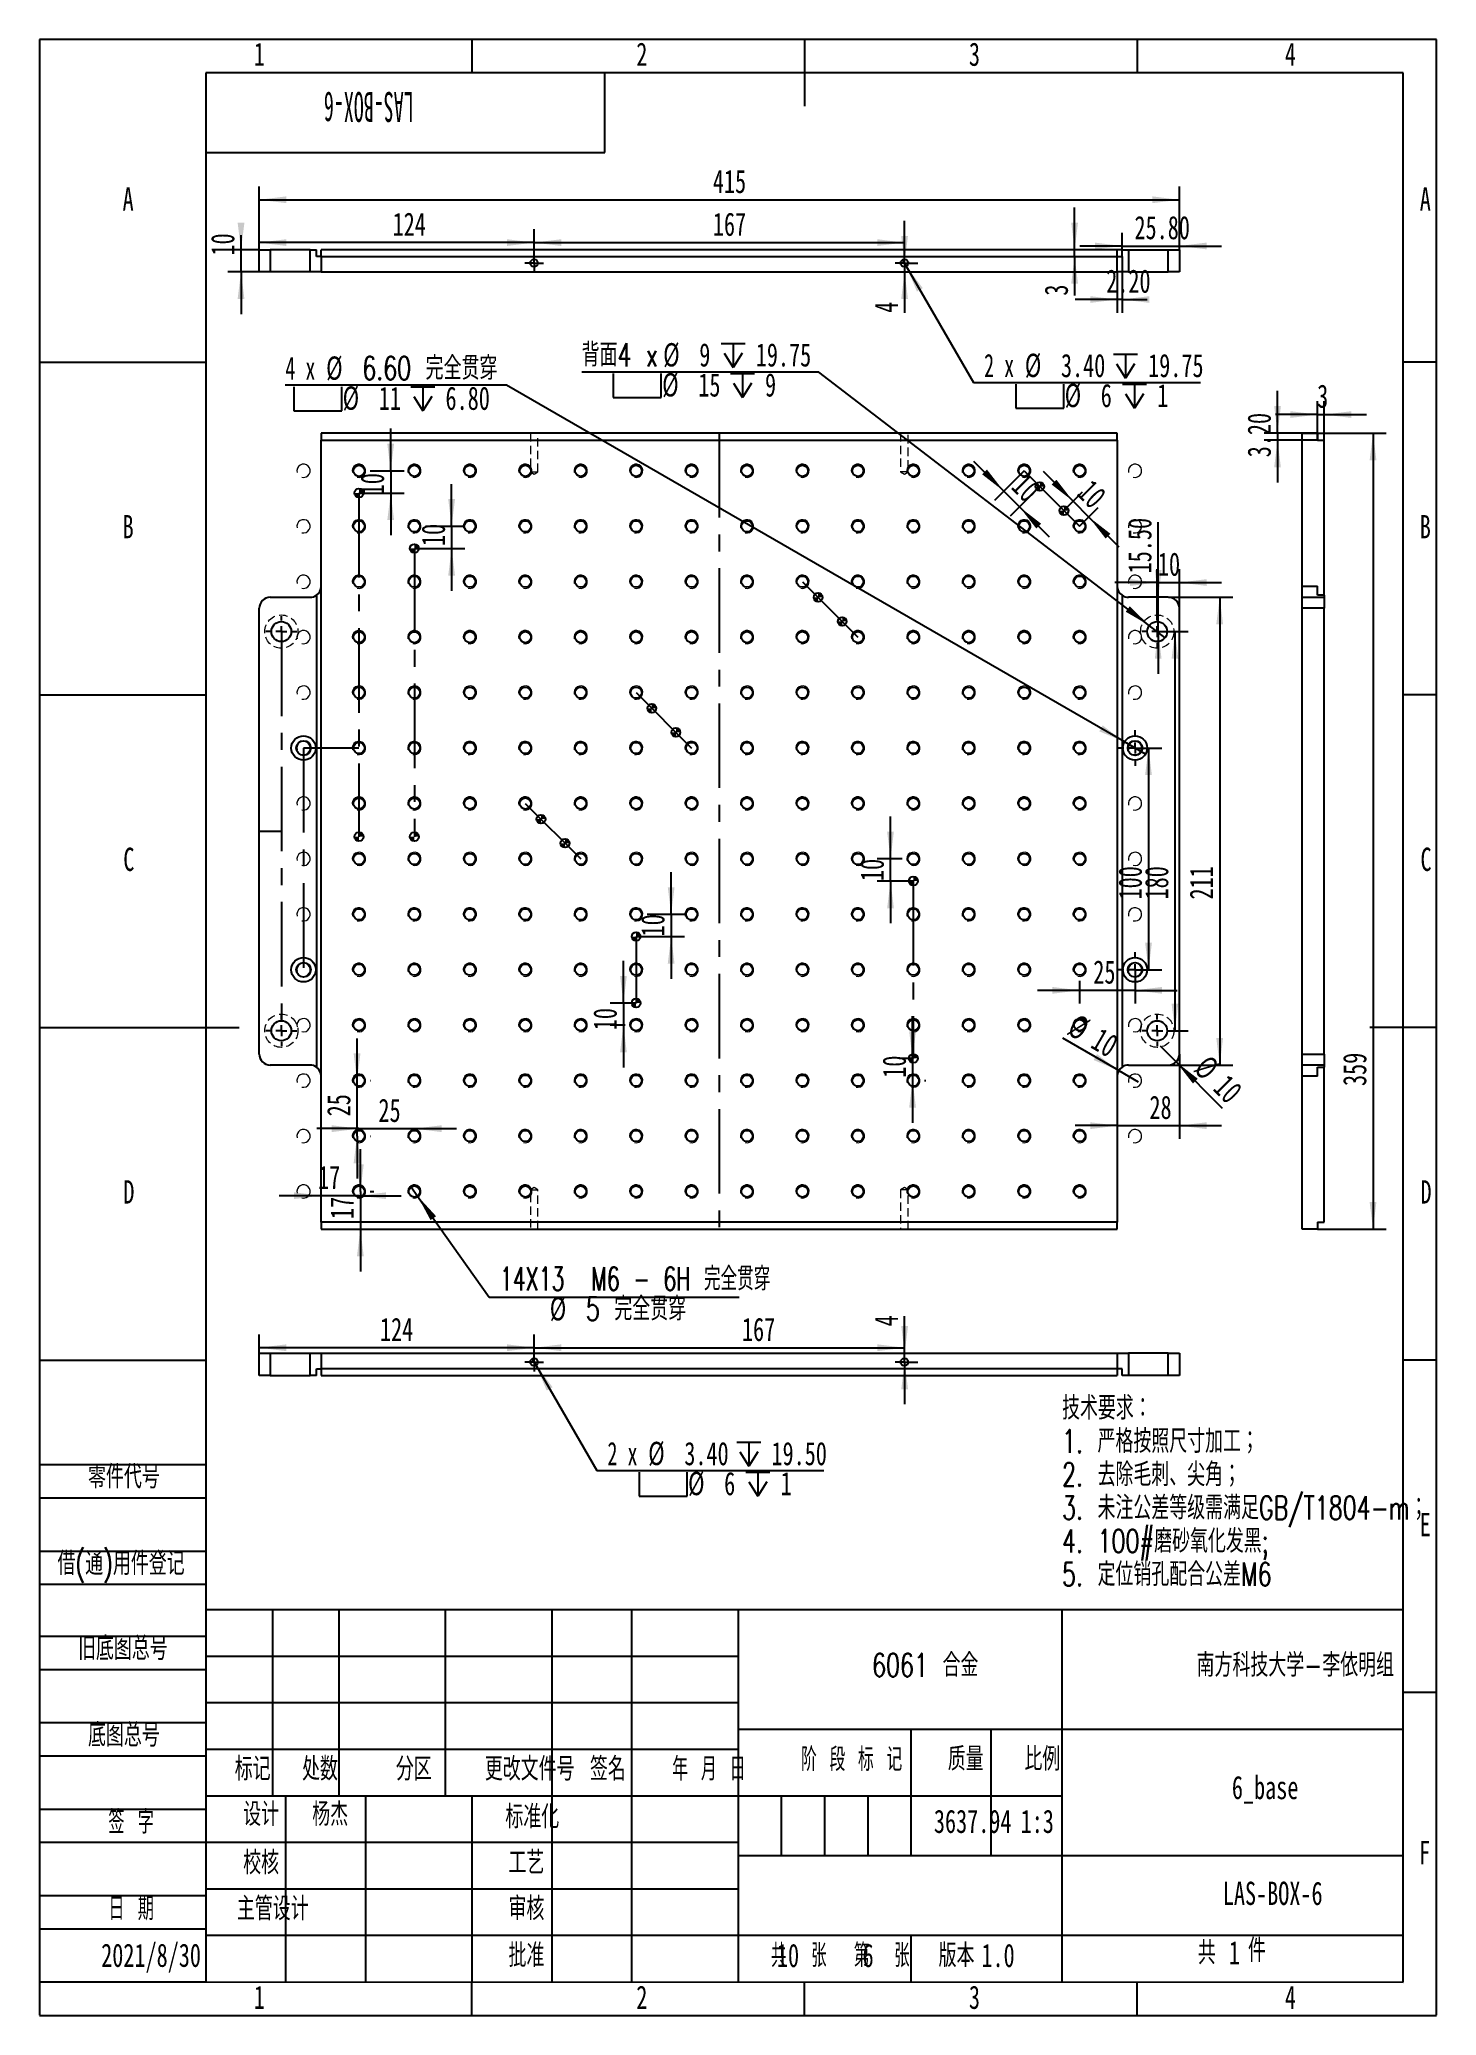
# Model space of a CAD drawing. Header units: millimetres. Extents: x 0 to 210, y 0 to 297.
import ezdxf

# ---------------------------------------------------------------- set-up
doc = ezdxf.new("R2010")
doc.units = ezdxf.units.MM
doc.header["$PDSIZE"] = -1
doc.linetypes.add('CENTERX2', pattern=[20.32, 12.7, -2.54, 2.54, -2.54])
doc.linetypes.add('HIDDEN', pattern=[1.905, 1.27, -0.635])
doc.layers.add('图框', color=7, linetype='Continuous')
doc.layers.add('图纸格式', color=7, linetype='Continuous')
doc.styles.add('SLDTEXTSTYLE0', font='TXT', dxfattribs={"width": 0.7, "bigfont": 'bigfont'})
doc.styles.add('SLDTEXTSTYLE1', font='TXT', dxfattribs={"width": 0.62, "bigfont": 'bigfont'})
doc.styles.add('SLDTEXTSTYLE2', font='TXT', dxfattribs={"width": 0.614286, "bigfont": 'bigfont'})
doc.styles.add('SLDTEXTSTYLE3', font='TXT', dxfattribs={"width": 0.6, "bigfont": 'bigfont'})
doc.styles.add('SLDTEXTSTYLE4', font='TXT', dxfattribs={"width": 0.633333, "bigfont": 'bigfont'})
doc.styles.add('SLDTEXTSTYLE5', font='TXT', dxfattribs={"width": 0.7})
doc.styles.add('SLDTEXTSTYLE6', font='TXT', dxfattribs={"width": 0.49})
doc.styles.add('SLDTEXTSTYLE7', font='TXT', dxfattribs={"width": 0.647368, "bigfont": 'bigfont'})
doc.styles.add('SLDTEXTSTYLE8', font='TXT', dxfattribs={"width": 0.633333})
doc.dimstyles.new('SLDDIMSTYLE0', dxfattribs={"dimtxt": 3.5, "dimasz": 4.08, "dimexe": 0, "dimexo": 0.0625, "dimgap": 0.875, "dimtad": 2, "dimlfac": 3, "dimrnd": 1e-09, "dimzin": 12, "dimdsep": 46, "dimtxsty": 'SLDTEXTSTYLE5', "dimsah": 1, "dimcen": 0.09, "dimadec": 0, "dimazin": 3, "dimtfac": 1, "dimtmove": 0, "dimatfit": 0, "dimfxl": 0, "dimfrac": 2, "dimtolj": 1, "dimtzin": 12, "dimarcsym": 0})
doc.dimstyles.new('SLDDIMSTYLE1', dxfattribs={"dimtxt": 3.5, "dimasz": 4.08, "dimexe": 0, "dimexo": 0.0625, "dimgap": 0.875, "dimtad": 2, "dimlfac": 3, "dimrnd": 1e-09, "dimzin": 12, "dimdsep": 46, "dimtxsty": 'SLDTEXTSTYLE5', "dimsah": 1, "dimcen": 0.09, "dimadec": 0, "dimazin": 3, "dimtfac": 1, "dimtofl": 0, "dimtmove": 0, "dimatfit": 3, "dimfxl": 0, "dimfrac": 2, "dimtolj": 1, "dimtzin": 12, "dimarcsym": 0})
doc.dimstyles.new('SLDDIMSTYLE2', dxfattribs={"dimtxt": 3.5, "dimasz": 4.08, "dimexe": 0, "dimexo": 0.0625, "dimgap": 0.875, "dimtad": 2, "dimlfac": 3, "dimrnd": 1e-09, "dimzin": 12, "dimdsep": 46, "dimtxsty": 'SLDTEXTSTYLE5', "dimblk1": 'NONE', "dimsah": 1, "dimcen": 0, "dimadec": 0, "dimazin": 3, "dimtfac": 1, "dimtmove": 0, "dimatfit": 3, "dimldrblk": 'NONE', "dimfxl": 0, "dimfrac": 2, "dimtolj": 1, "dimtzin": 12, "dimarcsym": 0})
doc.dimstyles.new('SLDDIMSTYLE3', dxfattribs={"dimtxt": 3.5, "dimasz": 4.08, "dimexe": 0, "dimexo": 0.0625, "dimgap": 0.875, "dimtad": 2, "dimlfac": 3, "dimrnd": 1e-09, "dimzin": 4, "dimdsep": 46, "dimtxsty": 'SLDTEXTSTYLE5', "dimsah": 1, "dimcen": 0.09, "dimadec": 0, "dimazin": 1, "dimtfac": 1, "dimtmove": 0, "dimatfit": 0, "dimfxl": 0, "dimfrac": 2, "dimtolj": 1, "dimtzin": 12, "dimarcsym": 0})
doc.dimstyles.new('SLDDIMSTYLE4', dxfattribs={"dimtxt": 3.5, "dimasz": 4.08, "dimexe": 0, "dimexo": 0.0625, "dimgap": 0.875, "dimtad": 0, "dimtih": 1, "dimtoh": 1, "dimdec": 6, "dimlfac": 3, "dimrnd": 1e-09, "dimzin": 12, "dimdsep": 46, "dimtxsty": 'SLDTEXTSTYLE5', "dimblk1": 'NONE', "dimsah": 1, "dimcen": 0, "dimadec": 0, "dimazin": 3, "dimtfac": 1, "dimtmove": 0, "dimatfit": 3, "dimldrblk": 'NONE', "dimfxl": 0, "dimfrac": 2, "dimtolj": 1, "dimtzin": 12, "dimarcsym": 0})
doc.dimstyles.new('SLDDIMSTYLE5', dxfattribs={"dimtxt": 3.5, "dimasz": 4.08, "dimexe": 0, "dimexo": 0.0625, "dimgap": 0.875, "dimtad": 0, "dimtih": 1, "dimtoh": 1, "dimlfac": 3, "dimrnd": 1e-09, "dimzin": 4, "dimdsep": 46, "dimtxsty": 'SLDTEXTSTYLE5', "dimblk1": 'NONE', "dimsah": 1, "dimcen": 0, "dimadec": 0, "dimazin": 1, "dimtfac": 1, "dimtmove": 0, "dimatfit": 3, "dimldrblk": 'NONE', "dimfxl": 0, "dimfrac": 2, "dimtolj": 1, "dimtzin": 12, "dimarcsym": 0})
doc.dimstyles.new('SLDDIMSTYLE6', dxfattribs={"dimtxt": 3.5, "dimasz": 4.08, "dimexe": 0, "dimexo": 0.0625, "dimgap": 0.875, "dimtad": 0, "dimtih": 1, "dimtoh": 1, "dimdec": 6, "dimlfac": 3, "dimrnd": 1e-09, "dimzin": 12, "dimdsep": 46, "dimtxsty": 'SLDTEXTSTYLE5', "dimblk1": 'NONE', "dimsah": 1, "dimcen": 0, "dimadec": 0, "dimazin": 3, "dimtfac": 1, "dimtmove": 0, "dimatfit": 3, "dimldrblk": 'NONE', "dimfxl": 0, "dimfrac": 2, "dimtolj": 1, "dimtzin": 12, "dimarcsym": 0})

msp = doc.modelspace()

# ---------------------------------------------------------------- texts
at = {"color": 7, "linetype": 'Continuous', "lineweight": 0, "char_height": 3.5, "attachment_point": 2, "style": 'SLDTEXTSTYLE5'}
for s, insert in [('1', (33.04444444, 296.54775852)), ('2', (90.54444444, 296.54775852)), ('3', (140.54444444, 296.54775852)), ('4', (188.04444444, 296.54775852))]:
    msp.add_mtext(s, dxfattribs=dict(at, insert=insert))
at = {"layer": '图框', "insert": (49.49480756, 284.60815616), "char_height": 4.5, "attachment_point": 2, "rotation": 180, "style": 'SLDTEXTSTYLE6'}
msp.add_mtext('LAS-BOX-6', dxfattribs=at)
at = {"layer": '图框', "char_height": 3.5}
for s, insert, attachment_point, style in [('A', (13.32031252, 274.77069777), 2, 'SLDTEXTSTYLE5'), ('A', (208.32031252, 274.77069777), 2, 'SLDTEXTSTYLE5'), ('B', (13.32031252, 225.52069777), 2, 'SLDTEXTSTYLE5'), ('B', (208.32031252, 225.52069777), 2, 'SLDTEXTSTYLE5'), ('C', (13.42725694, 175.52069777), 2, 'SLDTEXTSTYLE5'), ('C', (208.42725694, 175.52069777), 2, 'SLDTEXTSTYLE5'), ('D', (13.42968752, 125.52069777), 2, 'SLDTEXTSTYLE5'), ('D', (208.42968752, 125.52069777), 2, 'SLDTEXTSTYLE5'), ('零件代号', (7.29211667, 82.70329204), 1, 'SLDTEXTSTYLE0'), ('E', (208.31788194, 75.52069777), 2, 'SLDTEXTSTYLE5'), ('借(通)用件登记', (2.70461632, 69.67773255), 1, 'SLDTEXTSTYLE0'), ('旧底图总号', (5.79211643, 56.90530001), 1, 'SLDTEXTSTYLE0'), ('6061 合金', (133.15133933, 54.39905289), 2, 'SLDTEXTSTYLE0'), ('南方科技大学-李依明组', (188.77901833, 54.39905289), 2, 'SLDTEXTSTYLE0'), ('底图总号', (7.29211667, 43.88526413), 1, 'SLDTEXTSTYLE0'), ('标记', (32.04010752, 38.78855981), 2, 'SLDTEXTSTYLE0'), ('处数', (42.16063697, 38.78855981), 2, 'SLDTEXTSTYLE0'), ('分区', (56.25990084, 38.78855981), 2, 'SLDTEXTSTYLE0'), ('更改文件号', (73.68047433, 38.78855981), 2, 'SLDTEXTSTYLE0'), ('签名', (85.44110771, 38.78855981), 2, 'SLDTEXTSTYLE0'), ('年 月 日', (100.61729645, 38.78855981), 2, 'SLDTEXTSTYLE1'), ('阶 段 标 记', (122.08305005, 40.21624708), 2, 'SLDTEXTSTYLE2'), ('质量', (139.22666099, 40.28618167), 2, 'SLDTEXTSTYLE0'), ('比例', (150.75914226, 40.28618167), 2, 'SLDTEXTSTYLE0'), ('6_base', (184.24360184, 35.99341121), 2, 'SLDTEXTSTYLE5'), ('签 字', (13.76749305, 30.80699396), 2, 'SLDTEXTSTYLE4'), ('设计', (33.31082705, 31.97276116), 2, 'SLDTEXTSTYLE0'), ('杨杰', (43.69188705, 31.97276145), 2, 'SLDTEXTSTYLE0'), ('标准化', (74.07404119, 31.59203863), 2, 'SLDTEXTSTYLE0'), ('3637.94', (140.281777, 30.90835364), 2, 'SLDTEXTSTYLE5'), ('1:3', (149.98622562, 30.90835364), 2, 'SLDTEXTSTYLE5'), ('校核', (33.31082705, 24.70216765), 2, 'SLDTEXTSTYLE0'), ('工艺', (73.19661051, 24.70216765), 2, 'SLDTEXTSTYLE0'), ('F', (208.22430554, 26.21096062), 2, 'SLDTEXTSTYLE5'), ('日 期', (13.76749305, 17.7869982), 2, 'SLDTEXTSTYLE4'), ('主管设计', (35.06082713, 17.78791054), 2, 'SLDTEXTSTYLE0'), ('审核', (73.19661051, 17.79738322), 2, 'SLDTEXTSTYLE0'), ('LAS-BOX-6', (185.3798864, 20.08420473), 2, 'SLDTEXTSTYLE5'), ('2021/8/30', (16.76850515, 10.77839845), 2, 'SLDTEXTSTYLE5'), ('批准', (73.19904103, 10.77839816), 2, 'SLDTEXTSTYLE0'), ('共  张', (114.13669954, 10.74831967), 2, 'SLDTEXTSTYLE3'), ('10', (110.84850132, 10.74831996), 1, 'SLDTEXTSTYLE5'), ('第  张', (126.6114846, 10.74831967), 2, 'SLDTEXTSTYLE3'), ('6', (123.72354153, 10.74831996), 1, 'SLDTEXTSTYLE5'), ('版本', (137.85227334, 10.74831967), 2, 'SLDTEXTSTYLE0'), ('1.0', (141.58901891, 10.74831996), 1, 'SLDTEXTSTYLE5'), ('共', (174.12816581, 11.16637501), 1, 'SLDTEXTSTYLE0'), ('件', (181.66002737, 11.52216087), 1, 'SLDTEXTSTYLE0'), ('1', (33.04444444, 4.46096062), 2, 'SLDTEXTSTYLE5'), ('2', (90.54444444, 4.46096062), 2, 'SLDTEXTSTYLE5'), ('3', (140.54444444, 4.46096062), 2, 'SLDTEXTSTYLE5'), ('4', (188.04444444, 4.46096062), 2, 'SLDTEXTSTYLE5')]:
    msp.add_mtext(s, dxfattribs=dict(at, insert=insert, attachment_point=attachment_point, style=style))
at = {"layer": '图纸格式', "insert": (178.79285063, 11.1663753), "char_height": 3.5, "attachment_point": 1, "style": 'SLDTEXTSTYLE5'}
msp.add_mtext('1', dxfattribs=at)

# ---------------------------------------------------------------- blocks, each defined once
blk = doc.blocks.new('SW_NOTE_0')
at = {"layer": '图纸格式', "color": 0, "char_height": 3.5, "attachment_point": 1, "style": 'SLDTEXTSTYLE0'}
for s, insert in [('技术要求：', (0, 4.51)), ('1. 严格按照尺寸加工；', (0, -0.49)), ('2. 去除毛刺、尖角；', (0, -5.49)), ('3. 未注公差等级需满足GB/T1804-m；', (0, -10.49)), ('4. 100#磨砂氧化发黑;', (0, -15.49)), ('5. 定位销孔配合公差M6', (0, -20.49))]:
    blk.add_mtext(s, dxfattribs=dict(at, insert=insert))
blk = doc.blocks.new('_D')
at = {"layer": '图纸格式'}
for p, q in [((127.93, 173.83), (127.93, 180.18)), ((129.69, 173.83), (125.93, 173.83)), ((127.93, 170.5), (127.93, 173.83)), ((131.35, 170.5), (125.93, 170.5)), ((127.93, 170.5), (127.93, 164.15))]:
    blk.add_line(p, q, dxfattribs=at)
for points in [[(127.93, 173.83), (128.43, 177.91), (127.42, 177.91)], [(127.93, 170.5), (127.42, 166.42), (128.43, 166.42)]]:
    blk.add_solid(points, dxfattribs=at)
at = {"layer": '图纸格式', "insert": (123.41, 170.5), "char_height": 3.5, "attachment_point": 1, "rotation": 90, "style": 'SLDTEXTSTYLE5'}
blk.add_mtext('10', dxfattribs=at)
blk = doc.blocks.new('_D_1')
at = {"layer": '图纸格式'}
for p, q in [((131.24, 143.83), (131.24, 150.18)), ((131.35, 143.83), (129.24, 143.83)), ((131.24, 143.83), (131.24, 140.5)), ((131.24, 140.5), (131.24, 134.15)), ((133.02, 140.5), (133.24, 140.5))]:
    blk.add_line(p, q, dxfattribs=at)
for points in [[(131.24, 143.83), (131.75, 147.91), (130.73, 147.91)], [(131.24, 140.5), (130.73, 136.42), (131.75, 136.42)]]:
    blk.add_solid(points, dxfattribs=at)
at = {"layer": '图纸格式', "insert": (126.73, 140.93), "char_height": 3.5, "attachment_point": 1, "rotation": 90, "style": 'SLDTEXTSTYLE5'}
blk.add_mtext('10', dxfattribs=at)
blk = doc.blocks.new('_D_2')
at = {"layer": '图纸格式'}
for p, q in [((94.95, 165.5), (94.95, 171.85)), ((91.35, 165.5), (96.95, 165.5)), ((94.95, 165.5), (94.95, 162.16)), ((89.69, 162.16), (96.95, 162.16)), ((94.95, 162.16), (94.95, 155.81))]:
    blk.add_line(p, q, dxfattribs=at)
for points in [[(94.95, 165.5), (95.46, 169.58), (94.44, 169.58)], [(94.95, 162.16), (94.44, 158.08), (95.46, 158.08)]]:
    blk.add_solid(points, dxfattribs=at)
at = {"layer": '图纸格式', "insert": (90.44, 162.18), "char_height": 3.5, "attachment_point": 1, "rotation": 90, "style": 'SLDTEXTSTYLE5'}
blk.add_mtext('10', dxfattribs=at)
blk = doc.blocks.new('_D_3')
at = {"layer": '图纸格式'}
for p, q in [((87.77, 152.16), (87.77, 158.51)), ((89.69, 152.16), (85.77, 152.16)), ((87.77, 152.16), (87.77, 148.83)), ((88.02, 148.83), (85.77, 148.83)), ((87.77, 148.83), (87.77, 142.48))]:
    blk.add_line(p, q, dxfattribs=at)
for points in [[(87.77, 152.16), (88.28, 156.24), (87.27, 156.24)], [(87.77, 148.83), (87.27, 144.75), (88.28, 144.75)]]:
    blk.add_solid(points, dxfattribs=at)
at = {"layer": '图纸格式', "insert": (83.26, 148.08), "char_height": 3.5, "attachment_point": 1, "rotation": 90, "style": 'SLDTEXTSTYLE5'}
blk.add_mtext('10', dxfattribs=at)
blk = doc.blocks.new('_D_4')
at = {"layer": '图纸格式'}
for p, q in [((144.96, 229.1), (140.47, 233.59)), ((148.02, 232.16), (143.54, 227.69)), ((144.96, 229.1), (147.31, 226.75)), ((150.38, 229.81), (145.9, 225.33)), ((147.31, 226.75), (151.8, 222.26))]:
    blk.add_line(p, q, dxfattribs=at)
for points in [[(144.96, 229.1), (142.43, 232.35), (141.71, 231.63)], [(147.31, 226.75), (149.84, 223.5), (150.56, 224.22)]]:
    blk.add_solid(points, dxfattribs=at)
at = {"layer": '图纸格式', "insert": (148.38, 232.07), "char_height": 3.5, "attachment_point": 1, "rotation": 315, "style": 'SLDTEXTSTYLE5'}
blk.add_mtext('10', dxfattribs=at)
blk = doc.blocks.new('_D_5')
at = {"layer": '图纸格式'}
for p, q in [((155.39, 227.58), (150.9, 232.07)), ((153.99, 226.19), (156.8, 229)), ((155.39, 227.58), (157.75, 225.22)), ((156.35, 223.83), (159.16, 226.64)), ((157.75, 225.22), (162.24, 220.73))]:
    blk.add_line(p, q, dxfattribs=at)
for points in [[(155.39, 227.58), (152.86, 230.83), (152.14, 230.11)], [(157.75, 225.22), (160.27, 221.98), (160.99, 222.7)]]:
    blk.add_solid(points, dxfattribs=at)
at = {"layer": '图纸格式', "insert": (158.26, 231.1), "char_height": 3.5, "attachment_point": 1, "rotation": 315, "style": 'SLDTEXTSTYLE5'}
blk.add_mtext('10', dxfattribs=at)
blk = doc.blocks.new('_D_6')
at = {"layer": '图纸格式'}
for p, q in [((61.95, 223.83), (61.95, 230.18)), ((58.02, 223.83), (63.95, 223.83)), ((61.95, 223.83), (61.95, 220.5)), ((56.35, 220.5), (63.95, 220.5)), ((61.95, 220.5), (61.95, 214.15))]:
    blk.add_line(p, q, dxfattribs=at)
for points in [[(61.95, 223.83), (62.46, 227.91), (61.44, 227.91)], [(61.95, 220.5), (61.44, 216.42), (62.46, 216.42)]]:
    blk.add_solid(points, dxfattribs=at)
at = {"layer": '图纸格式', "insert": (57.44, 220.86), "char_height": 3.5, "attachment_point": 1, "rotation": 90, "style": 'SLDTEXTSTYLE5'}
blk.add_mtext('10', dxfattribs=at)
blk = doc.blocks.new('_D_7')
at = {"layer": '图纸格式'}
for p, q in [((52.79, 232.16), (52.79, 238.51)), ((49.69, 232.16), (54.79, 232.16)), ((52.79, 232.16), (52.79, 228.83)), ((48.02, 228.83), (54.79, 228.83)), ((52.79, 228.83), (52.79, 222.48))]:
    blk.add_line(p, q, dxfattribs=at)
for points in [[(52.79, 232.16), (53.3, 236.24), (52.28, 236.24)], [(52.79, 228.83), (52.28, 224.75), (53.3, 224.75)]]:
    blk.add_solid(points, dxfattribs=at)
at = {"layer": '图纸格式', "insert": (48.28, 228.49), "char_height": 3.5, "attachment_point": 1, "rotation": 90, "style": 'SLDTEXTSTYLE5'}
blk.add_mtext('10', dxfattribs=at)
blk = doc.blocks.new('_D_8')
at = {"layer": '图纸格式'}
for p, q in [((164.68, 190.5), (168.71, 190.5)), ((166.71, 190.5), (166.71, 157.16)), ((164.68, 157.16), (168.71, 157.16))]:
    blk.add_line(p, q, dxfattribs=at)
for points in [[(166.71, 190.5), (166.2, 186.42), (167.22, 186.42)], [(166.71, 157.16), (167.22, 161.24), (166.2, 161.24)]]:
    blk.add_solid(points, dxfattribs=at)
at = {"layer": '图纸格式', "insert": (162.2, 167.73), "char_height": 3.5, "attachment_point": 1, "rotation": 90, "style": 'SLDTEXTSTYLE5'}
blk.add_mtext('100', dxfattribs=at)
blk = doc.blocks.new('_D_9')
at = {"layer": '图纸格式'}
for p, q in [((170.35, 208), (172.68, 208)), ((170.68, 208), (170.68, 148)), ((170.35, 148), (172.68, 148))]:
    blk.add_line(p, q, dxfattribs=at)
for points in [[(170.68, 208), (170.18, 203.92), (171.19, 203.92)], [(170.68, 148), (171.19, 152.08), (170.18, 152.08)]]:
    blk.add_solid(points, dxfattribs=at)
at = {"layer": '图纸格式', "insert": (166.17, 167.73), "char_height": 3.5, "attachment_point": 1, "rotation": 90, "style": 'SLDTEXTSTYLE5'}
blk.add_mtext('180', dxfattribs=at)
blk = doc.blocks.new('_D_10')
at = {"layer": '图纸格式'}
for p, q in [((169.69, 213.16), (179.41, 213.16)), ((177.41, 213.16), (177.41, 142.83)), ((169.69, 142.83), (179.41, 142.83))]:
    blk.add_line(p, q, dxfattribs=at)
for points in [[(177.41, 213.16), (176.9, 209.08), (177.92, 209.08)], [(177.41, 142.83), (177.92, 146.91), (176.9, 146.91)]]:
    blk.add_solid(points, dxfattribs=at)
at = {"layer": '图纸格式', "insert": (172.9, 167.73), "char_height": 3.5, "attachment_point": 1, "rotation": 90, "style": 'SLDTEXTSTYLE5'}
blk.add_mtext('211', dxfattribs=at)
blk = doc.blocks.new('_D_11')
at = {"layer": '图纸格式'}
for p, q in [((171.35, 144.5), (171.35, 131.73)), ((162.02, 133.73), (155.67, 133.73)), ((162.02, 133.73), (171.35, 133.73)), ((171.35, 133.73), (177.7, 133.73))]:
    blk.add_line(p, q, dxfattribs=at)
for points in [[(162.02, 133.73), (157.94, 134.24), (157.94, 133.22)], [(171.35, 133.73), (175.43, 133.22), (175.43, 134.24)]]:
    blk.add_solid(points, dxfattribs=at)
at = {"layer": '图纸格式', "insert": (166.85, 138.24), "char_height": 3.5, "attachment_point": 1, "style": 'SLDTEXTSTYLE5'}
blk.add_mtext('28', dxfattribs=at)
blk = doc.blocks.new('_D_12')
at = {"layer": '图纸格式'}
for q in [(168.51, 145.68), (177.8, 136.38)]:
    blk.add_line((170.86, 143.32), q, dxfattribs=at)
blk.add_solid([(170.86, 143.32), (173.39, 140.07), (174.11, 140.79)], dxfattribs=at)
at = {"layer": '图纸格式', "char_height": 3.5, "attachment_point": 1, "rotation": 315, "style": 'SLDTEXTSTYLE5'}
for s, insert in [('%%c', (175.82, 144.57)), ('10', (178.72, 141.66))]:
    blk.add_mtext(s, dxfattribs=dict(at, insert=insert))
blk = doc.blocks.new('_None')
blk = doc.blocks.new('_D_13')
at = {"layer": '图纸格式'}
for q in [(153.82, 146.86), (165.13, 140.33)]:
    blk.add_line((162.24, 142), q, dxfattribs=at)
blk.add_solid([(162.24, 142), (158.96, 144.48), (158.45, 143.6)], dxfattribs=at)
at = {"layer": '图纸格式', "char_height": 3.5, "attachment_point": 1, "rotation": 330, "style": 'SLDTEXTSTYLE5'}
for s, insert in [('%%c', (156.02, 150.66)), ('10', (159.57, 148.59))]:
    blk.add_mtext(s, dxfattribs=dict(at, insert=insert))
blk = doc.blocks.new('_D_14')
at = {"layer": '图纸格式'}
for p, q in [((156.35, 155.5), (156.35, 152.07)), ((164.68, 157.16), (164.68, 152.07)), ((156.35, 154.07), (150, 154.07)), ((164.68, 154.07), (156.35, 154.07)), ((164.68, 154.07), (171.03, 154.07))]:
    blk.add_line(p, q, dxfattribs=at)
for points in [[(156.35, 154.07), (152.27, 154.58), (152.27, 153.56)], [(164.68, 154.07), (168.76, 153.56), (168.76, 154.58)]]:
    blk.add_solid(points, dxfattribs=at)
at = {"layer": '图纸格式', "insert": (158.41, 158.58), "char_height": 3.5, "attachment_point": 1, "style": 'SLDTEXTSTYLE5'}
blk.add_mtext('25', dxfattribs=at)
blk = doc.blocks.new('_D_15')
at = {"layer": '图纸格式'}
for p, q in [((168.17, 213.16), (168.17, 224.43)), ((168.17, 208), (168.17, 213.16)), ((168.02, 208), (170.17, 208)), ((168.17, 208), (168.17, 201.65))]:
    blk.add_line(p, q, dxfattribs=at)
for points in [[(168.17, 213.16), (168.67, 217.24), (167.66, 217.24)], [(168.17, 208), (167.66, 203.92), (168.67, 203.92)]]:
    blk.add_solid(points, dxfattribs=at)
at = {"layer": '图纸格式', "insert": (163.65, 216.75), "char_height": 3.5, "attachment_point": 1, "rotation": 90, "style": 'SLDTEXTSTYLE5'}
blk.add_mtext('15.50', dxfattribs=at)
blk = doc.blocks.new('_D_16')
at = {"layer": '图纸格式'}
for p, q in [((168.02, 210.33), (168.02, 217.37)), ((171.35, 211.5), (171.35, 217.37)), ((168.02, 215.37), (161.67, 215.37)), ((168.02, 215.37), (171.35, 215.37)), ((171.35, 215.37), (177.7, 215.37))]:
    blk.add_line(p, q, dxfattribs=at)
for points in [[(168.02, 215.37), (163.94, 215.88), (163.94, 214.87)], [(171.35, 215.37), (175.43, 214.87), (175.43, 215.88)]]:
    blk.add_solid(points, dxfattribs=at)
at = {"layer": '图纸格式', "insert": (168.12, 219.89), "char_height": 3.5, "attachment_point": 1, "style": 'SLDTEXTSTYLE5'}
blk.add_mtext('10', dxfattribs=at)
blk = doc.blocks.new('_D_17')
at = {"layer": '图纸格式'}
for p, q in [((42.35, 123.2), (36, 123.2)), ((48.02, 123.2), (42.35, 123.2)), ((48.02, 123.2), (54.37, 123.2))]:
    blk.add_line(p, q, dxfattribs=at)
for points in [[(42.35, 123.2), (38.27, 123.71), (38.27, 122.7)], [(48.02, 123.2), (52.1, 122.7), (52.1, 123.71)]]:
    blk.add_solid(points, dxfattribs=at)
at = {"layer": '图纸格式', "insert": (41.87, 127.71), "char_height": 3.5, "attachment_point": 1, "style": 'SLDTEXTSTYLE5'}
blk.add_mtext('17', dxfattribs=at)
blk = doc.blocks.new('_D_18')
at = {"layer": '图纸格式'}
for p, q in [((48.23, 123.83), (48.23, 130.18)), ((48.23, 123.83), (48.23, 118.16)), ((49.69, 123.83), (50.23, 123.83)), ((48.23, 118.16), (48.23, 111.81))]:
    blk.add_line(p, q, dxfattribs=at)
for points in [[(48.23, 123.83), (48.74, 127.91), (47.72, 127.91)], [(48.23, 118.16), (47.72, 114.08), (48.74, 114.08)]]:
    blk.add_solid(points, dxfattribs=at)
at = {"layer": '图纸格式', "insert": (43.72, 119.69), "char_height": 3.5, "attachment_point": 1, "rotation": 90, "style": 'SLDTEXTSTYLE5'}
blk.add_mtext('17', dxfattribs=at)
blk = doc.blocks.new('_D_19')
at = {"layer": '图纸格式'}
for p, q in [((55.87, 124.51), (56.83, 123.15)), ((56.83, 123.15), (67.61, 107.95)), ((67.61, 107.95), (105.16, 107.95))]:
    blk.add_line(p, q, dxfattribs=at)
blk.add_solid([(56.83, 123.15), (58.78, 119.53), (59.61, 120.12)], dxfattribs=at)
at = {"layer": '图纸格式', "char_height": 3.5, "attachment_point": 1}
for s, insert, style in [('14X13  M6 - 6H 完全贯穿', (69.2, 112.46), 'SLDTEXTSTYLE7'), ('%%c', (76.7, 107.96), 'SLDTEXTSTYLE5'), ('5 完全贯穿', (82.13, 107.95), 'SLDTEXTSTYLE0')]:
    blk.add_mtext(s, dxfattribs=dict(at, insert=insert, style=style))
blk = doc.blocks.new('SW_SYMBOL_HOLE_SPOT')
at = {"layer": '图纸格式', "color": 0}
for p, q in [((0, 875), (0, 75)), ((1600, 75), (1600, 875)), ((0, 75), (1600, 75))]:
    blk.add_line(p, q, dxfattribs=at)
blk = doc.blocks.new('SW_SYMBOL_HOLE_DEPTH')
at = {"layer": '图纸格式', "color": 0}
for p, q in [((0, 875), (800, 875)), ((400, 875), (400, 75)), ((100, 555), (400, 75)), ((700, 555), (400, 75))]:
    blk.add_line(p, q, dxfattribs=at)
blk = doc.blocks.new('_D_20')
at = {"layer": '图纸格式'}
for p, q in [((70.22, 245.02), (36.95, 245.02)), ((163.1, 191.41), (70.22, 245.02)), ((166.27, 189.58), (163.1, 191.41))]:
    blk.add_line(p, q, dxfattribs=at)
blk.add_solid([(163.1, 191.41), (159.82, 193.89), (159.31, 193.01)], dxfattribs=at)
at = {"layer": '图纸格式', "xscale": 0.004511737089201878, "yscale": 0.004511737089201878, "zscale": 0.004511737089201878}
for name, p in [('SW_SYMBOL_HOLE_SPOT', (38.21, 240.84)), ('SW_SYMBOL_HOLE_DEPTH', (55.82, 240.84))]:
    blk.add_blockref(name, p, dxfattribs=at)
at = {"layer": '图纸格式', "char_height": 3.5, "attachment_point": 1}
for s, insert, style in [('%%c', (43.08, 249.36), 'SLDTEXTSTYLE5'), ('6.60 完全贯穿', (48.51, 249.35), 'SLDTEXTSTYLE0'), ('4 x', (36.95, 249.35), 'SLDTEXTSTYLE8'), ('%%c', (45.57, 244.85), 'SLDTEXTSTYLE5'), ('11', (51, 244.83), 'SLDTEXTSTYLE5'), ('6.80', (61.03, 244.83), 'SLDTEXTSTYLE5')]:
    blk.add_mtext(s, dxfattribs=dict(at, insert=insert, style=style))
blk = doc.blocks.new('_D_21')
at = {"layer": '图纸格式'}
for p, q in [((117.14, 247.02), (81.5, 247.02)), ((166.83, 208.91), (117.14, 247.02)), ((169.21, 207.08), (166.83, 208.91))]:
    blk.add_line(p, q, dxfattribs=at)
blk.add_solid([(166.83, 208.91), (163.9, 211.8), (163.28, 210.99)], dxfattribs=at)
at = {"layer": '图纸格式', "xscale": 0.004511737089201878, "yscale": 0.004511737089201878, "zscale": 0.004511737089201878}
for name, p in [('SW_SYMBOL_HOLE_DEPTH', (102.46, 247.35)), ('SW_SYMBOL_HOLE_SPOT', (86.24, 242.84)), ('SW_SYMBOL_HOLE_DEPTH', (103.85, 242.84))]:
    blk.add_blockref(name, p, dxfattribs=at)
at = {"layer": '图纸格式', "char_height": 3.5, "attachment_point": 1}
for s, insert, style in [('背面4 x', (81.5, 251.35), 'SLDTEXTSTYLE0'), ('%%c', (93.75, 251.36), 'SLDTEXTSTYLE5'), ('9', (99.18, 251.35), 'SLDTEXTSTYLE5'), ('19.75', (107.67, 251.35), 'SLDTEXTSTYLE5'), ('%%c', (93.6, 246.85), 'SLDTEXTSTYLE5'), ('15', (99.03, 246.83), 'SLDTEXTSTYLE5'), ('9', (109.06, 246.83), 'SLDTEXTSTYLE5')]:
    blk.add_mtext(s, dxfattribs=dict(at, insert=insert, style=style))
blk = doc.blocks.new('_D_22')
at = {"layer": '图纸格式'}
for p, q in [((48.02, 133.28), (41.67, 133.28)), ((48.02, 133.28), (56.35, 133.28)), ((56.35, 133.28), (62.7, 133.28))]:
    blk.add_line(p, q, dxfattribs=at)
for points in [[(48.02, 133.28), (43.94, 133.79), (43.94, 132.77)], [(56.35, 133.28), (60.43, 132.77), (60.43, 133.79)]]:
    blk.add_solid(points, dxfattribs=at)
at = {"layer": '图纸格式', "insert": (50.95, 137.79), "char_height": 3.5, "attachment_point": 1, "style": 'SLDTEXTSTYLE5'}
blk.add_mtext('25', dxfattribs=at)
blk = doc.blocks.new('_D_23')
at = {"layer": '图纸格式'}
for p, q in [((47.73, 140.5), (47.73, 146.85)), ((47.73, 132.16), (47.73, 140.5)), ((49.69, 140.5), (49.73, 140.5)), ((47.73, 132.16), (47.73, 125.81)), ((49.69, 132.16), (49.73, 132.16))]:
    blk.add_line(p, q, dxfattribs=at)
for points in [[(47.73, 140.5), (48.24, 144.58), (47.22, 144.58)], [(47.73, 132.16), (47.22, 128.08), (48.24, 128.08)]]:
    blk.add_solid(points, dxfattribs=at)
at = {"layer": '图纸格式', "insert": (43.22, 135.13), "char_height": 3.5, "attachment_point": 1, "rotation": 90, "style": 'SLDTEXTSTYLE5'}
blk.add_mtext('25', dxfattribs=at)
blk = doc.blocks.new('SW_CENTERMARKSYMBOL_0')
at = {"layer": '图纸格式', "color": 0}
for p, q in [((-1.67, 0), (-2.33, 0)), ((0, 0), (-0.83, 0)), ((0, 1.67), (0, 2.33)), ((0, 0), (0, 0.83)), ((0, 0), (0, -0.83)), ((0, 0), (0.83, 0)), ((1.67, 0), (2.33, 0)), ((0, -1.67), (0, -2.33))]:
    blk.add_line(p, q, dxfattribs=at)
blk = doc.blocks.new('SW_CENTERMARKSYMBOL_1')
at = {"layer": '图纸格式', "color": 0}
for p, q in [((-1.67, 0), (-2.33, 0)), ((0, 0), (-0.83, 0)), ((0, 1.67), (0, 2.33)), ((0, 0), (0, 0.83)), ((0, 0), (0, -0.83)), ((0, 0), (0.83, 0)), ((1.67, 0), (2.33, 0)), ((0, -1.67), (0, -2.33))]:
    blk.add_line(p, q, dxfattribs=at)
blk = doc.blocks.new('SW_CENTERMARKSYMBOL_2')
at = {"layer": '图纸格式', "color": 0}
for p, q in [((-1.67, 0), (-2.33, 0)), ((0, 0), (-0.83, 0)), ((0, 1.67), (0, 2.33)), ((0, 0), (0, 0.83)), ((0, 0), (0, -0.83)), ((0, 0), (0.83, 0)), ((1.67, 0), (2.33, 0)), ((0, -1.67), (0, -2.33))]:
    blk.add_line(p, q, dxfattribs=at)
blk = doc.blocks.new('SW_CENTERMARKSYMBOL_3')
at = {"layer": '图纸格式', "color": 0}
for p, q in [((-1.67, 0), (-2.33, 0)), ((0, 0), (-0.83, 0)), ((0, 1.67), (0, 2.33)), ((0, 0), (0, 0.83)), ((0, 0), (0, -0.83)), ((0, 0), (0.83, 0)), ((1.67, 0), (2.33, 0)), ((0, -1.67), (0, -2.33))]:
    blk.add_line(p, q, dxfattribs=at)
blk = doc.blocks.new('SW_CENTERMARKSYMBOL_4')
at = {"layer": '图纸格式', "color": 0}
for p, q in [((-1.67, 0), (-2.67, 0)), ((0, 0), (-0.83, 0)), ((0, 1.67), (0, 2.67)), ((0, 0), (0, 0.83)), ((0, 0), (0, -0.83)), ((0, 0), (0.83, 0)), ((1.67, 0), (2.67, 0)), ((0, -1.67), (0, -2.67))]:
    blk.add_line(p, q, dxfattribs=at)
blk = doc.blocks.new('SW_CENTERMARKSYMBOL_5')
at = {"layer": '图纸格式', "color": 0}
for p, q in [((-1.67, 0), (-2.67, 0)), ((0, 0), (-0.83, 0)), ((0, 1.67), (0, 2.67)), ((0, 0), (0, 0.83)), ((0, 0), (0, -0.83)), ((0, 0), (0.83, 0)), ((1.67, 0), (2.67, 0)), ((0, -1.67), (0, -2.67))]:
    blk.add_line(p, q, dxfattribs=at)
blk = doc.blocks.new('SW_DOWELSYMBOL_0')
at = {"linetype": 'Continuous', "lineweight": 18}
h = blk.add_hatch(color=0, dxfattribs=at)
edge = h.paths.add_edge_path(flags=0)
edge.add_arc((0, 0), 0.667, 180, 270)
edge.add_line((0, -0.67), (0, 0))
edge.add_line((0, 0), (-0.67, 0))
h = blk.add_hatch(color=0, dxfattribs=at)
edge = h.paths.add_edge_path(flags=0)
edge.add_arc((0, 0), 0.667, 0, 90)
edge.add_line((0, 0.67), (0, 0))
edge.add_line((0, 0), (0.67, 0))
at = {"layer": '图纸格式', "color": 0}
blk.add_circle((0, 0), 0.667, dxfattribs=at)
blk = doc.blocks.new('SW_DOWELSYMBOL_1')
at = {"linetype": 'Continuous', "lineweight": 18}
h = blk.add_hatch(color=0, dxfattribs=at)
edge = h.paths.add_edge_path(flags=0)
edge.add_arc((0, 0), 0.667, 180, 270)
edge.add_line((0, -0.67), (0, 0))
edge.add_line((0, 0), (-0.67, 0))
h = blk.add_hatch(color=0, dxfattribs=at)
edge = h.paths.add_edge_path(flags=0)
edge.add_arc((0, 0), 0.667, 0, 90)
edge.add_line((0, 0.67), (0, 0))
edge.add_line((0, 0), (0.67, 0))
at = {"layer": '图纸格式', "color": 0}
blk.add_circle((0, 0), 0.667, dxfattribs=at)
blk = doc.blocks.new('SW_DOWELSYMBOL_2')
at = {"linetype": 'Continuous', "lineweight": 18}
h = blk.add_hatch(color=0, dxfattribs=at)
edge = h.paths.add_edge_path(flags=0)
edge.add_arc((0, 0), 0.667, 180, 270)
edge.add_line((0, -0.67), (0, 0))
edge.add_line((0, 0), (-0.67, 0))
h = blk.add_hatch(color=0, dxfattribs=at)
edge = h.paths.add_edge_path(flags=0)
edge.add_arc((0, 0), 0.667, 0, 90)
edge.add_line((0, 0.67), (0, 0))
edge.add_line((0, 0), (0.67, 0))
at = {"layer": '图纸格式', "color": 0}
blk.add_circle((0, 0), 0.667, dxfattribs=at)
blk = doc.blocks.new('SW_DOWELSYMBOL_3')
at = {"linetype": 'Continuous', "lineweight": 18}
h = blk.add_hatch(color=0, dxfattribs=at)
edge = h.paths.add_edge_path(flags=0)
edge.add_arc((0, 0), 0.667, 180, 270)
edge.add_line((0, -0.67), (0, 0))
edge.add_line((0, 0), (-0.67, 0))
h = blk.add_hatch(color=0, dxfattribs=at)
edge = h.paths.add_edge_path(flags=0)
edge.add_arc((0, 0), 0.667, 0, 90)
edge.add_line((0, 0.67), (0, 0))
edge.add_line((0, 0), (0.67, 0))
at = {"layer": '图纸格式', "color": 0}
blk.add_circle((0, 0), 0.667, dxfattribs=at)
blk = doc.blocks.new('SW_DOWELSYMBOL_4')
at = {"linetype": 'Continuous', "lineweight": 18}
h = blk.add_hatch(color=0, dxfattribs=at)
edge = h.paths.add_edge_path(flags=0)
edge.add_arc((0, 0), 0.667, 180, 270)
edge.add_line((0, -0.67), (0, 0))
edge.add_line((0, 0), (-0.67, 0))
h = blk.add_hatch(color=0, dxfattribs=at)
edge = h.paths.add_edge_path(flags=0)
edge.add_arc((0, 0), 0.667, 0, 90)
edge.add_line((0, 0.67), (0, 0))
edge.add_line((0, 0), (0.67, 0))
at = {"layer": '图纸格式', "color": 0}
blk.add_circle((0, 0), 0.667, dxfattribs=at)
blk = doc.blocks.new('SW_DOWELSYMBOL_5')
at = {"linetype": 'Continuous', "lineweight": 18}
h = blk.add_hatch(color=0, dxfattribs=at)
edge = h.paths.add_edge_path(flags=0)
edge.add_arc((0, 0), 0.667, 180, 270)
edge.add_line((0, -0.67), (0, 0))
edge.add_line((0, 0), (-0.67, 0))
h = blk.add_hatch(color=0, dxfattribs=at)
edge = h.paths.add_edge_path(flags=0)
edge.add_arc((0, 0), 0.667, 0, 90)
edge.add_line((0, 0.67), (0, 0))
edge.add_line((0, 0), (0.67, 0))
at = {"layer": '图纸格式', "color": 0}
blk.add_circle((0, 0), 0.667, dxfattribs=at)
blk = doc.blocks.new('SW_DOWELSYMBOL_6')
at = {"linetype": 'Continuous', "lineweight": 18}
h = blk.add_hatch(color=0, dxfattribs=at)
edge = h.paths.add_edge_path(flags=0)
edge.add_arc((0, 0), 0.667, 180, 270)
edge.add_line((0, -0.67), (0, 0))
edge.add_line((0, 0), (-0.67, 0))
h = blk.add_hatch(color=0, dxfattribs=at)
edge = h.paths.add_edge_path(flags=0)
edge.add_arc((0, 0), 0.667, 0, 90)
edge.add_line((0, 0.67), (0, 0))
edge.add_line((0, 0), (0.67, 0))
at = {"layer": '图纸格式', "color": 0}
blk.add_circle((0, 0), 0.667, dxfattribs=at)
blk = doc.blocks.new('SW_DOWELSYMBOL_7')
at = {"linetype": 'Continuous', "lineweight": 18}
h = blk.add_hatch(color=0, dxfattribs=at)
edge = h.paths.add_edge_path(flags=0)
edge.add_arc((0, 0), 0.667, 180, 270)
edge.add_line((0, -0.67), (0, 0))
edge.add_line((0, 0), (-0.67, 0))
h = blk.add_hatch(color=0, dxfattribs=at)
edge = h.paths.add_edge_path(flags=0)
edge.add_arc((0, 0), 0.667, 0, 90)
edge.add_line((0, 0.67), (0, 0))
edge.add_line((0, 0), (0.67, 0))
at = {"layer": '图纸格式', "color": 0}
blk.add_circle((0, 0), 0.667, dxfattribs=at)
blk = doc.blocks.new('SW_DOWELSYMBOL_8')
at = {"linetype": 'Continuous', "lineweight": 18}
h = blk.add_hatch(color=0, dxfattribs=at)
edge = h.paths.add_edge_path(flags=0)
edge.add_arc((0, 0), 0.667, 180, 270)
edge.add_line((0, -0.67), (0, 0))
edge.add_line((0, 0), (-0.67, 0))
h = blk.add_hatch(color=0, dxfattribs=at)
edge = h.paths.add_edge_path(flags=0)
edge.add_arc((0, 0), 0.667, 0, 90)
edge.add_line((0, 0.67), (0, 0))
edge.add_line((0, 0), (0.67, 0))
at = {"layer": '图纸格式', "color": 0}
blk.add_circle((0, 0), 0.667, dxfattribs=at)
blk = doc.blocks.new('SW_DOWELSYMBOL_9')
at = {"linetype": 'Continuous', "lineweight": 18}
h = blk.add_hatch(color=0, dxfattribs=at)
edge = h.paths.add_edge_path(flags=0)
edge.add_arc((0, 0), 0.667, 180, 270)
edge.add_line((0, -0.67), (0, 0))
edge.add_line((0, 0), (-0.67, 0))
h = blk.add_hatch(color=0, dxfattribs=at)
edge = h.paths.add_edge_path(flags=0)
edge.add_arc((0, 0), 0.667, 0, 90)
edge.add_line((0, 0.67), (0, 0))
edge.add_line((0, 0), (0.67, 0))
at = {"layer": '图纸格式', "color": 0}
blk.add_circle((0, 0), 0.667, dxfattribs=at)
blk = doc.blocks.new('SW_DOWELSYMBOL_10')
at = {"linetype": 'Continuous', "lineweight": 18}
h = blk.add_hatch(color=0, dxfattribs=at)
edge = h.paths.add_edge_path(flags=0)
edge.add_arc((0, 0), 0.667, 180, 270)
edge.add_line((0, -0.67), (0, 0))
edge.add_line((0, 0), (-0.67, 0))
h = blk.add_hatch(color=0, dxfattribs=at)
edge = h.paths.add_edge_path(flags=0)
edge.add_arc((0, 0), 0.667, 0, 90)
edge.add_line((0, 0.67), (0, 0))
edge.add_line((0, 0), (0.67, 0))
at = {"layer": '图纸格式', "color": 0}
blk.add_circle((0, 0), 0.667, dxfattribs=at)
blk = doc.blocks.new('SW_DOWELSYMBOL_11')
at = {"linetype": 'Continuous', "lineweight": 18}
h = blk.add_hatch(color=0, dxfattribs=at)
edge = h.paths.add_edge_path(flags=0)
edge.add_arc((0, 0), 0.667, 180, 270)
edge.add_line((0, -0.67), (0, 0))
edge.add_line((0, 0), (-0.67, 0))
h = blk.add_hatch(color=0, dxfattribs=at)
edge = h.paths.add_edge_path(flags=0)
edge.add_arc((0, 0), 0.667, 0, 90)
edge.add_line((0, 0.67), (0, 0))
edge.add_line((0, 0), (0.67, 0))
at = {"layer": '图纸格式', "color": 0}
blk.add_circle((0, 0), 0.667, dxfattribs=at)
blk = doc.blocks.new('SW_DOWELSYMBOL_12')
at = {"linetype": 'Continuous', "lineweight": 18}
h = blk.add_hatch(color=0, dxfattribs=at)
edge = h.paths.add_edge_path(flags=0)
edge.add_arc((0, 0), 0.667, 180, 270)
edge.add_line((0, -0.67), (0, 0))
edge.add_line((0, 0), (-0.67, 0))
h = blk.add_hatch(color=0, dxfattribs=at)
edge = h.paths.add_edge_path(flags=0)
edge.add_arc((0, 0), 0.667, 0, 90)
edge.add_line((0, 0.67), (0, 0))
edge.add_line((0, 0), (0.67, 0))
at = {"layer": '图纸格式', "color": 0}
blk.add_circle((0, 0), 0.667, dxfattribs=at)
blk = doc.blocks.new('SW_DOWELSYMBOL_13')
at = {"linetype": 'Continuous', "lineweight": 18}
h = blk.add_hatch(color=0, dxfattribs=at)
edge = h.paths.add_edge_path(flags=0)
edge.add_arc((0, 0), 0.667, 180, 270)
edge.add_line((0, -0.67), (0, 0))
edge.add_line((0, 0), (-0.67, 0))
h = blk.add_hatch(color=0, dxfattribs=at)
edge = h.paths.add_edge_path(flags=0)
edge.add_arc((0, 0), 0.667, 0, 90)
edge.add_line((0, 0.67), (0, 0))
edge.add_line((0, 0), (0.67, 0))
at = {"layer": '图纸格式', "color": 0}
blk.add_circle((0, 0), 0.667, dxfattribs=at)
blk = doc.blocks.new('SW_DOWELSYMBOL_14')
at = {"linetype": 'Continuous', "lineweight": 18}
h = blk.add_hatch(color=0, dxfattribs=at)
edge = h.paths.add_edge_path(flags=0)
edge.add_arc((0, 0), 0.667, 180, 270)
edge.add_line((0, -0.67), (0, 0))
edge.add_line((0, 0), (-0.67, 0))
h = blk.add_hatch(color=0, dxfattribs=at)
edge = h.paths.add_edge_path(flags=0)
edge.add_arc((0, 0), 0.667, 0, 90)
edge.add_line((0, 0.67), (0, 0))
edge.add_line((0, 0), (0.67, 0))
at = {"layer": '图纸格式', "color": 0}
blk.add_circle((0, 0), 0.667, dxfattribs=at)
blk = doc.blocks.new('SW_DOWELSYMBOL_15')
at = {"linetype": 'Continuous', "lineweight": 18}
h = blk.add_hatch(color=0, dxfattribs=at)
edge = h.paths.add_edge_path(flags=0)
edge.add_arc((0, 0), 0.667, 180, 270)
edge.add_line((0, -0.67), (0, 0))
edge.add_line((0, 0), (-0.67, 0))
h = blk.add_hatch(color=0, dxfattribs=at)
edge = h.paths.add_edge_path(flags=0)
edge.add_arc((0, 0), 0.667, 0, 90)
edge.add_line((0, 0.67), (0, 0))
edge.add_line((0, 0), (0.67, 0))
at = {"layer": '图纸格式', "color": 0}
blk.add_circle((0, 0), 0.667, dxfattribs=at)
blk = doc.blocks.new('_D_24')
at = {"layer": '图纸格式'}
for p, q in [((192.13, 240.62), (185.78, 240.62)), ((192.13, 236.76), (192.13, 242.62)), ((192.13, 240.62), (193.13, 240.62)), ((193.13, 236.76), (193.13, 242.62)), ((193.13, 240.62), (199.48, 240.62))]:
    blk.add_line(p, q, dxfattribs=at)
for points in [[(192.13, 240.62), (188.05, 241.13), (188.05, 240.12)], [(193.13, 240.62), (197.21, 240.12), (197.21, 241.13)]]:
    blk.add_solid(points, dxfattribs=at)
at = {"layer": '图纸格式', "insert": (192.06, 245.14), "char_height": 3.5, "attachment_point": 1, "style": 'SLDTEXTSTYLE5'}
blk.add_mtext('3', dxfattribs=at)
blk = doc.blocks.new('_D_25')
at = {"layer": '图纸格式'}
for p, q in [((186.11, 237.83), (186.11, 244.18)), ((192.13, 237.83), (184.11, 237.83)), ((186.11, 237.83), (186.11, 236.76)), ((192.13, 236.76), (184.11, 236.76)), ((186.11, 236.76), (186.11, 230.41))]:
    blk.add_line(p, q, dxfattribs=at)
for points in [[(186.11, 237.83), (186.61, 241.91), (185.6, 241.91)], [(186.11, 236.76), (185.6, 232.68), (186.61, 232.68)]]:
    blk.add_solid(points, dxfattribs=at)
at = {"layer": '图纸格式', "insert": (181.59, 234.2), "char_height": 3.5, "attachment_point": 1, "rotation": 90, "style": 'SLDTEXTSTYLE5'}
blk.add_mtext('3.20', dxfattribs=at)
blk = doc.blocks.new('_D_26')
at = {"layer": '图纸格式'}
for p, q in [((192.13, 237.83), (202.46, 237.83)), ((200.46, 237.83), (200.46, 118.16)), ((192.13, 118.16), (202.46, 118.16))]:
    blk.add_line(p, q, dxfattribs=at)
for points in [[(200.46, 237.83), (199.95, 233.75), (200.97, 233.75)], [(200.46, 118.16), (200.97, 122.24), (199.95, 122.24)]]:
    blk.add_solid(points, dxfattribs=at)
at = {"layer": '图纸格式', "insert": (195.95, 139.69), "char_height": 3.5, "attachment_point": 1, "rotation": 90, "style": 'SLDTEXTSTYLE5'}
blk.add_mtext('359', dxfattribs=at)
blk = doc.blocks.new('_D_27')
at = {"layer": '图纸格式'}
for p, q in [((30.29, 265.4), (30.29, 267.6)), ((33.02, 265.4), (28.29, 265.4)), ((30.29, 262.06), (30.29, 265.4)), ((33.02, 262.06), (28.29, 262.06)), ((30.29, 262.06), (30.29, 255.71))]:
    blk.add_line(p, q, dxfattribs=at)
for points in [[(30.29, 265.4), (30.8, 269.48), (29.78, 269.48)], [(30.29, 262.06), (29.78, 257.98), (30.8, 257.98)]]:
    blk.add_solid(points, dxfattribs=at)
at = {"layer": '图纸格式', "insert": (25.78, 264.53), "char_height": 3.5, "attachment_point": 1, "rotation": 90, "style": 'SLDTEXTSTYLE5'}
blk.add_mtext('10', dxfattribs=at)
blk = doc.blocks.new('_D_28')
at = {"layer": '图纸格式'}
for p, q in [((33.02, 265.4), (33.02, 274.91)), ((171.35, 265.4), (171.35, 274.91)), ((33.02, 272.91), (171.35, 272.91))]:
    blk.add_line(p, q, dxfattribs=at)
for points in [[(33.02, 272.91), (37.1, 272.4), (37.1, 273.42)], [(171.35, 272.91), (167.27, 273.42), (167.27, 272.4)]]:
    blk.add_solid(points, dxfattribs=at)
at = {"layer": '图纸格式', "insert": (101.22, 277.42), "char_height": 3.5, "attachment_point": 1, "style": 'SLDTEXTSTYLE5'}
blk.add_mtext('415', dxfattribs=at)
blk = doc.blocks.new('_D_29')
at = {"layer": '图纸格式'}
for p, q in [((155.6, 265.4), (155.6, 271.75)), ((162.75, 265.4), (153.6, 265.4)), ((155.6, 264.4), (155.6, 265.4)), ((155.6, 264.4), (155.6, 258.5))]:
    blk.add_line(p, q, dxfattribs=at)
for points in [[(155.6, 265.4), (156.11, 269.48), (155.09, 269.48)], [(155.6, 264.4), (155.09, 260.32), (156.11, 260.32)]]:
    blk.add_solid(points, dxfattribs=at)
at = {"layer": '图纸格式', "insert": (151.09, 258.5), "char_height": 3.5, "attachment_point": 1, "rotation": 90, "style": 'SLDTEXTSTYLE5'}
blk.add_mtext('3', dxfattribs=at)
blk = doc.blocks.new('_D_30')
at = {"layer": '图纸格式'}
for p, q in [((162.75, 265.4), (162.75, 267.96)), ((171.35, 265.4), (171.35, 267.96)), ((162.75, 265.96), (156.4, 265.96)), ((162.75, 265.96), (171.35, 265.96)), ((171.35, 265.96), (177.7, 265.96))]:
    blk.add_line(p, q, dxfattribs=at)
for points in [[(162.75, 265.96), (158.67, 266.47), (158.67, 265.46)], [(171.35, 265.96), (175.43, 265.46), (175.43, 266.47)]]:
    blk.add_solid(points, dxfattribs=at)
at = {"layer": '图纸格式', "insert": (164.6, 270.48), "char_height": 3.5, "attachment_point": 1, "style": 'SLDTEXTSTYLE5'}
blk.add_mtext('25.80', dxfattribs=at)
blk = doc.blocks.new('_D_31')
at = {"layer": '图纸格式'}
for p, q in [((162.75, 264.4), (162.75, 255.92)), ((162.02, 262.06), (162.02, 255.92)), ((162.02, 257.92), (155.67, 257.92)), ((162.75, 257.92), (162.02, 257.92)), ((162.75, 257.92), (166.49, 257.92))]:
    blk.add_line(p, q, dxfattribs=at)
for points in [[(162.02, 257.92), (157.94, 258.42), (157.94, 257.41)], [(162.75, 257.92), (166.83, 257.41), (166.83, 258.42)]]:
    blk.add_solid(points, dxfattribs=at)
at = {"layer": '图纸格式', "insert": (160.35, 262.43), "char_height": 3.5, "attachment_point": 1, "style": 'SLDTEXTSTYLE5'}
blk.add_mtext('2.20', dxfattribs=at)
blk = doc.blocks.new('_D_32')
at = {"layer": '图纸格式'}
for p, q in [((74.35, 263.4), (74.35, 268.47)), ((130.02, 263.4), (130.02, 268.47)), ((74.35, 266.47), (130.02, 266.47))]:
    blk.add_line(p, q, dxfattribs=at)
for points in [[(74.35, 266.47), (78.43, 265.97), (78.43, 266.98)], [(130.02, 266.47), (125.94, 266.98), (125.94, 265.97)]]:
    blk.add_solid(points, dxfattribs=at)
at = {"layer": '图纸格式', "insert": (101.22, 270.99), "char_height": 3.5, "attachment_point": 1, "style": 'SLDTEXTSTYLE5'}
blk.add_mtext('167', dxfattribs=at)
blk = doc.blocks.new('_D_33')
at = {"layer": '图纸格式'}
for p, q in [((130.04, 263.4), (130.04, 269.75)), ((130.02, 263.4), (132.04, 263.4)), ((130.04, 263.4), (130.04, 262.06)), ((130.04, 262.06), (130.04, 255.92))]:
    blk.add_line(p, q, dxfattribs=at)
for points in [[(130.04, 263.4), (130.55, 267.48), (129.53, 267.48)], [(130.04, 262.06), (129.53, 257.98), (130.55, 257.98)]]:
    blk.add_solid(points, dxfattribs=at)
at = {"layer": '图纸格式', "insert": (125.53, 255.92), "char_height": 3.5, "attachment_point": 1, "rotation": 90, "style": 'SLDTEXTSTYLE5'}
blk.add_mtext('4', dxfattribs=at)
blk = doc.blocks.new('_D_34')
at = {"layer": '图纸格式'}
for p, q in [((33.02, 265.4), (33.02, 268.47)), ((74.35, 263.4), (74.35, 268.47)), ((74.35, 266.47), (33.02, 266.47))]:
    blk.add_line(p, q, dxfattribs=at)
for points in [[(33.02, 266.47), (37.1, 265.97), (37.1, 266.98)], [(74.35, 266.47), (70.27, 266.98), (70.27, 265.97)]]:
    blk.add_solid(points, dxfattribs=at)
at = {"layer": '图纸格式', "insert": (53.08, 270.99), "char_height": 3.5, "attachment_point": 1, "style": 'SLDTEXTSTYLE5'}
blk.add_mtext('124', dxfattribs=at)
blk = doc.blocks.new('_D_35')
at = {"layer": '图纸格式'}
for p, q in [((129.73, 263.89), (130.3, 262.91)), ((130.3, 262.91), (140.4, 245.43)), ((140.4, 245.43), (174.53, 245.43))]:
    blk.add_line(p, q, dxfattribs=at)
blk.add_solid([(130.3, 262.91), (131.9, 259.12), (132.78, 259.63)], dxfattribs=at)
at = {"layer": '图纸格式', "xscale": 0.004511737089201878, "yscale": 0.004511737089201878, "zscale": 0.004511737089201878}
for name, p in [('SW_SYMBOL_HOLE_DEPTH', (161.44, 245.76)), ('SW_SYMBOL_HOLE_SPOT', (146.74, 241.25)), ('SW_SYMBOL_HOLE_DEPTH', (162.81, 241.25))]:
    blk.add_blockref(name, p, dxfattribs=at)
at = {"layer": '图纸格式', "char_height": 3.5, "attachment_point": 1}
for s, insert, style in [('2 x', (141.99, 249.75), 'SLDTEXTSTYLE8'), ('%%c', (148.12, 249.77), 'SLDTEXTSTYLE5'), ('3.40', (153.55, 249.75), 'SLDTEXTSTYLE5'), ('19.75', (166.65, 249.75), 'SLDTEXTSTYLE5'), ('%%c', (154.11, 245.25), 'SLDTEXTSTYLE5'), ('6', (159.53, 245.24), 'SLDTEXTSTYLE5'), ('1', (168.02, 245.24), 'SLDTEXTSTYLE5')]:
    blk.add_mtext(s, dxfattribs=dict(at, insert=insert, style=style))
blk = doc.blocks.new('SW_CENTERMARKSYMBOL_6')
at = {"layer": '图纸格式', "color": 0}
for p, q in [((-0.83, 0), (-1.4, 0)), ((0, 0), (-0.83, 0)), ((0, 0.83), (0, 1.4)), ((0, 0), (0, 0.83)), ((0, 0), (0, -0.83)), ((0, 0), (0.83, 0)), ((0.83, 0), (1.4, 0)), ((0, -0.83), (0, -1.4))]:
    blk.add_line(p, q, dxfattribs=at)
blk = doc.blocks.new('SW_CENTERMARKSYMBOL_7')
at = {"layer": '图纸格式', "color": 0}
for p, q in [((-0.83, 0), (-1.4, 0)), ((0, 0), (-0.83, 0)), ((0, 0.83), (0, 1.4)), ((0, 0), (0, 0.83)), ((0, 0), (0, -0.83)), ((0, 0), (0.83, 0)), ((0.83, 0), (1.4, 0)), ((0, -0.83), (0, -1.4))]:
    blk.add_line(p, q, dxfattribs=at)
blk = doc.blocks.new('_D_36')
at = {"layer": '图纸格式'}
for p, q in [((33.02, 99.52), (33.02, 102.35)), ((74.35, 98.19), (74.35, 102.35)), ((74.35, 100.35), (33.02, 100.35))]:
    blk.add_line(p, q, dxfattribs=at)
for points in [[(33.02, 100.35), (37.1, 99.84), (37.1, 100.86)], [(74.35, 100.35), (70.27, 100.86), (70.27, 99.84)]]:
    blk.add_solid(points, dxfattribs=at)
at = {"layer": '图纸格式', "insert": (51.18, 104.86), "char_height": 3.5, "attachment_point": 1, "style": 'SLDTEXTSTYLE5'}
blk.add_mtext('124', dxfattribs=at)
blk = doc.blocks.new('_D_37')
at = {"layer": '图纸格式'}
for p, q in [((74.35, 98.19), (74.35, 102.35)), ((130.02, 98.19), (130.02, 102.35)), ((74.35, 100.35), (130.02, 100.35))]:
    blk.add_line(p, q, dxfattribs=at)
for points in [[(74.35, 100.35), (78.43, 99.84), (78.43, 100.86)], [(130.02, 100.35), (125.94, 100.86), (125.94, 99.84)]]:
    blk.add_solid(points, dxfattribs=at)
at = {"layer": '图纸格式', "insert": (105.6, 104.86), "char_height": 3.5, "attachment_point": 1, "style": 'SLDTEXTSTYLE5'}
blk.add_mtext('167', dxfattribs=at)
blk = doc.blocks.new('_D_38')
at = {"layer": '图纸格式'}
for p, q in [((130.05, 99.52), (130.05, 105.09)), ((130.02, 98.19), (132.05, 98.19)), ((130.05, 98.19), (130.05, 99.52)), ((130.05, 98.19), (130.05, 91.84))]:
    blk.add_line(p, q, dxfattribs=at)
for points in [[(130.05, 99.52), (130.56, 103.6), (129.54, 103.6)], [(130.05, 98.19), (129.54, 94.11), (130.56, 94.11)]]:
    blk.add_solid(points, dxfattribs=at)
at = {"layer": '图纸格式', "insert": (125.54, 103.55), "char_height": 3.5, "attachment_point": 1, "rotation": 90, "style": 'SLDTEXTSTYLE5'}
blk.add_mtext('4', dxfattribs=at)
blk = doc.blocks.new('_D_39')
at = {"layer": '图纸格式'}
for p, q in [((74.07, 98.68), (74.64, 97.7)), ((74.64, 97.7), (83.78, 81.87)), ((83.78, 81.87), (117.92, 81.87))]:
    blk.add_line(p, q, dxfattribs=at)
blk.add_solid([(74.64, 97.7), (76.24, 93.91), (77.12, 94.42)], dxfattribs=at)
at = {"layer": '图纸格式', "xscale": 0.004511737089201878, "yscale": 0.004511737089201878, "zscale": 0.004511737089201878}
for name, p in [('SW_SYMBOL_HOLE_DEPTH', (104.82, 82.2)), ('SW_SYMBOL_HOLE_SPOT', (90.13, 77.69)), ('SW_SYMBOL_HOLE_DEPTH', (106.2, 77.69))]:
    blk.add_blockref(name, p, dxfattribs=at)
at = {"layer": '图纸格式', "char_height": 3.5, "attachment_point": 1}
for s, insert, style in [('2 x', (85.37, 86.19), 'SLDTEXTSTYLE8'), ('%%c', (91.5, 86.21), 'SLDTEXTSTYLE5'), ('3.40', (96.93, 86.19), 'SLDTEXTSTYLE5'), ('19.50', (110.03, 86.19), 'SLDTEXTSTYLE5'), ('%%c', (97.49, 81.69), 'SLDTEXTSTYLE5'), ('6', (102.92, 81.68), 'SLDTEXTSTYLE5'), ('1', (111.41, 81.68), 'SLDTEXTSTYLE5')]:
    blk.add_mtext(s, dxfattribs=dict(at, insert=insert, style=style))
blk = doc.blocks.new('SW_CENTERMARKSYMBOL_8')
at = {"layer": '图纸格式', "color": 0}
for p, q in [((-0.83, 0), (-1.4, 0)), ((0, 0), (-0.83, 0)), ((0, 0.83), (0, 1.4)), ((0, 0), (0, 0.83)), ((0, 0), (0, -0.83)), ((0, 0), (0.83, 0)), ((0.83, 0), (1.4, 0)), ((0, -0.83), (0, -1.4))]:
    blk.add_line(p, q, dxfattribs=at)
blk = doc.blocks.new('SW_CENTERMARKSYMBOL_9')
at = {"layer": '图纸格式', "color": 0}
for p, q in [((-0.83, 0), (-1.4, 0)), ((0, 0), (-0.83, 0)), ((0, 0.83), (0, 1.4)), ((0, 0), (0, 0.83)), ((0, 0), (0, -0.83)), ((0, 0), (0.83, 0)), ((0.83, 0), (1.4, 0)), ((0, -0.83), (0, -1.4))]:
    blk.add_line(p, q, dxfattribs=at)

# ---------------------------------------------------------------- dimensions: what is measured, and where the dimension line sits
at = {"layer": '图纸格式'}
for base, p1, p2, dimstyle, picture, middle in [((171.35192857, 272.91214517), (33.01789422, 265.39819721), (171.35192857, 265.39819721), 'SLDDIMSTYLE1', '_D_28', (103.52052234, 272.91214517)), ((33.01789422, 266.47344668), (74.35157806, 263.39819721), (33.01789422, 265.39819721), 'SLDDIMSTYLE1', '_D_34', (55.38425578, 266.47344668)), ((130.01824473, 266.47344668), (74.35157806, 263.39819721), (130.01824473, 263.39819721), 'SLDDIMSTYLE1', '_D_32', (103.52052234, 266.47344668)), ((171.35192857, 265.96343208), (162.75192857, 265.39819721), (171.35192857, 265.39819721), 'SLDDIMSTYLE3', '_D_30', (168.44006424, 265.96343208)), ((162.01859524, 257.91691302), (162.75192857, 264.39819721), (162.01859524, 262.06486388), 'SLDDIMSTYLE3', '_D_31', (163.42060602, 257.91691302)), ((193.13061009, 240.62423638), (192.13061009, 236.76396309), (193.13061009, 236.76396309), 'SLDDIMSTYLE0', '_D_24', (192.82672762, 240.62423638)), ((171.35192857, 215.37495547), (168.01859524, 210.33062976), (171.35192857, 211.49729643), 'SLDDIMSTYLE0', '_D_16', (169.65373777, 215.37495547)), ((156.35192857, 154.07198291), (164.68456088, 157.16396309), (156.35192857, 155.49729643), 'SLDDIMSTYLE0', '_D_14', (159.94341203, 154.07198291)), ((171.35192857, 133.72981191), (162.01859524, 118.16396309), (171.35192857, 144.49729643), 'SLDDIMSTYLE0', '_D_11', (168.38301356, 133.72981191)), ((56.35192857, 133.28249874), (48.01859524, 133.83062976), (56.35192857, 133.83062976), 'SLDDIMSTYLE0', '_D_22', (52.4904343, 133.28249874)), ((42.35122755, 123.2031098), (48.01859524, 122.16396309), (42.35122755, 118.16396309), 'SLDDIMSTYLE0', '_D_17', (43.40105957, 123.2031098)), ((33.01789422, 100.34871225), (74.35157806, 98.18641718), (33.01789422, 99.51975051), 'SLDDIMSTYLE1', '_D_36', (53.48305178, 100.34871225)), ((130.01824473, 100.34871225), (74.35157806, 98.18641718), (130.01824473, 98.18641718), 'SLDDIMSTYLE1', '_D_37', (107.89530327, 100.34871225))]:
    dim = msp.add_linear_dim(base=base, p1=p1, p2=p2, dimstyle=dimstyle, dxfattribs=at)
    dim.commit()
    dim.dimension.update_dxf_attribs({"geometry": picture, "text_midpoint": middle, "dimtype": 160})
for base, p1, p2, angle, dimstyle, picture, middle in [((155.59812535, 265.39819721), (162.75192857, 264.39819721), (162.75192857, 265.39819721), 90, 'SLDDIMSTYLE0', '_D_29', (155.59812535, 259.26609213)), ((30.29113303, 265.39819721), (33.01789422, 262.06486388), (33.01789422, 265.39819721), 90, 'SLDDIMSTYLE0', '_D_27', (30.29113303, 266.06585894)), ((130.03920681, 262.06486388), (130.01824473, 263.39819721), (171.35192857, 262.06486388), 90, 'SLDDIMSTYLE0', '_D_33', (130.03920681, 256.6835826)), ((186.10526924, 236.76396309), (192.13061009, 237.83062976), (192.13061009, 236.76396309), 90, 'SLDDIMSTYLE3', '_D_25', (186.10526924, 237.27228194)), ((52.79180773, 228.83062976), (49.68526191, 232.16396309), (48.01859524, 228.83062976), 90, 'SLDDIMSTYLE0', '_D_7', (52.79180773, 230.03041806)), ((200.46176299, 118.16396309), (192.13061009, 237.83062976), (192.13061009, 118.16396309), 90, 'SLDDIMSTYLE1', '_D_26', (200.46176299, 141.98682044)), ((147.31483686, 226.7461595), (148.01859524, 232.16396309), (150.37561784, 229.80694049), 315.0000000001, 'SLDDIMSTYLE0', '_D_4', (146.27240262, 227.78859374)), ((157.7462171, 225.22491828), (153.99490597, 226.18765236), (156.35192857, 223.83062976), 314.9999999999, 'SLDDIMSTYLE0', '_D_5', (156.15259711, 226.81853828)), ((61.95258415, 220.49729643), (58.01859524, 223.83062976), (56.35192857, 220.49729643), 90, 'SLDDIMSTYLE0', '_D_6', (61.95258415, 222.39643771)), ((168.16514291, 213.16396309), (168.01859524, 207.99729643), (169.68526191, 213.16396309), 90, 'SLDDIMSTYLE3', '_D_15', (168.16514291, 220.58868872)), ((177.41157634, 142.83062976), (169.68526191, 213.16396309), (169.68526191, 142.83062976), 90, 'SLDDIMSTYLE1', '_D_10', (177.41157634, 170.03428131)), ((170.68331295, 147.99729643), (170.35192857, 207.99729643), (170.35192857, 147.99729643), 90, 'SLDDIMSTYLE1', '_D_9', (170.68331295, 170.03428131)), ((166.70855874, 157.16396309), (164.68456088, 190.49729643), (164.68456088, 157.16396309), 90, 'SLDDIMSTYLE1', '_D_8', (166.70855874, 170.03428131)), ((127.92625648, 173.83062976), (131.35192857, 170.49729643), (129.68526191, 173.83062976), 90, 'SLDDIMSTYLE0', '_D', (127.92625648, 172.03285825)), ((94.95115569, 162.16396309), (91.35192857, 165.49729643), (89.68526191, 162.16396309), 90, 'SLDDIMSTYLE0', '_D_2', (94.95115569, 163.71585454)), ((87.77435031, 148.83062976), (89.68526191, 152.16396309), (88.01859524, 148.83062976), 90, 'SLDDIMSTYLE0', '_D_3', (87.77435031, 149.62018715)), ((131.2401444, 140.49729643), (131.35192857, 143.83062976), (129.68526191, 140.49729643), 90, 'SLDDIMSTYLE0', '_D_1', (131.2401444, 142.46264739)), ((47.72964001, 140.49729643), (46.35192857, 132.16396309), (46.35192857, 140.49729643), 90, 'SLDDIMSTYLE0', '_D_23', (47.72964001, 136.66956282)), ((48.22801584, 118.16396309), (49.68526191, 123.83062976), (42.35122755, 118.16396309), 90, 'SLDDIMSTYLE0', '_D_18', (48.22801584, 121.22020523)), ((130.05125509, 99.51975051), (130.01824473, 98.18641718), (171.35192857, 99.51975051), 90, 'SLDDIMSTYLE0', '_D_38', (130.05125509, 104.31915387))]:
    dim = msp.add_linear_dim(base=base, p1=p1, p2=p2, angle=angle, dimstyle=dimstyle, dxfattribs=at)
    dim.commit()
    dim.dimension.update_dxf_attribs({"geometry": picture, "text_midpoint": middle, "dimtype": 160})
for p1, p2, text, dimstyle, picture, middle in [((129.73472001, 263.88883439), (130.30176945, 262.90756003), '2 x <> {\\fGDT;x} 19.75\\P{\\fGDT;v}%%c 6 {\\fGDT;x} 1\\P', 'SLDDIMSTYLE5', '_D_35', (158.26078449, 245.24285245)), ((166.27237857, 189.58081069), (163.0967432, 191.41378216), '4 x <> 完全贯穿\\P{\\fGDT;v}%%c 11 {\\fGDT;x} 6.80\\P', 'SLDDIMSTYLE5', '_D_20', (52.79180773, 244.83605806)), ((169.20879881, 207.08438051), (166.82839167, 208.91021234), '背面4 x <> {\\fGDT;x} 19.75\\P{\\fGDT;v}%%c 15 {\\fGDT;x} 9\\P', 'SLDDIMSTYLE6', '_D_21', (98.5261862, 246.83430768)), ((74.06801301, 98.67703105), (74.63514311, 97.69580331), '2 x <> {\\fGDT;x} 19.50\\P{\\fGDT;v}%%c 6 {\\fGDT;x} 1\\P', 'SLDDIMSTYLE5', '_D_39', (101.64495094, 81.68089799))]:
    dim = msp.add_diameter_dim_2p(p1=p1, p2=p2, text=text, dimstyle=dimstyle, dxfattribs=at)
    dim.commit()
    dim.dimension.update_dxf_attribs({"geometry": picture, "text_midpoint": middle, "dimtype": 163})
for p1, p2, picture, middle in [((165.12863758, 140.33062976), (162.24188623, 141.99729643), '_D_13', (156.58093911, 145.26566154)), ((168.50675061, 145.67580773), (170.86377321, 143.31878512), '_D_12', (175.54210285, 138.64047548))]:
    dim = msp.add_diameter_dim_2p(p1=p1, p2=p2, dimstyle='SLDDIMSTYLE2', dxfattribs=at)
    dim.commit()
    dim.dimension.update_dxf_attribs({"geometry": picture, "text_midpoint": middle, "dimtype": 163})
dim = msp.add_diameter_dim_2p(p1=(55.86988569, 124.51039377), p2=(56.83397146, 123.15086575), text='14X13  M6 - 6H 完全贯穿\\P%%c 5 完全贯穿\\P', dimstyle='SLDDIMSTYLE4', override={"dimpost": '<>'}, dxfattribs=at)
dim.commit()
dim.dimension.update_dxf_attribs({"geometry": '_D_19', "text_midpoint": (87.17891357, 107.86040099), "dimtype": 163})

# ---------------------------------------------------------------- linework, layer by layer
at = {"color": 7, "linetype": 'Continuous', "lineweight": 25}
for p, q in [((33.01789422, 262.06486388), (33.01789422, 265.39819721)), ((33.01789422, 265.39819721), (34.68456088, 265.39819721)), ((34.68456088, 265.39819721), (34.68456088, 262.06486388)), ((40.68456088, 265.39819721), (34.68456088, 265.39819721)), ((40.68456088, 262.06486388), (40.68456088, 265.39819721)), ((40.68456088, 265.39819721), (41.61789422, 265.39819721)), ((41.61789422, 264.39819721), (41.61789422, 265.39819721)), ((42.35122755, 264.39819721), (41.61789422, 264.39819721)), ((162.01859524, 265.39819721), (42.35122755, 265.39819721)), ((42.35122755, 264.39819721), (42.35122755, 265.39819721)), ((42.35122755, 264.39819721), (162.01859524, 264.39819721)), ((42.35122755, 264.39819721), (42.35122755, 262.06486388)), ((162.01859524, 264.39819721), (162.01859524, 265.39819721)), ((162.01859524, 262.06486388), (162.01859524, 264.39819721)), ((162.01859524, 264.39819721), (162.75192857, 264.39819721)), ((162.75192857, 264.39819721), (162.75192857, 265.39819721)), ((162.75192857, 265.39819721), (163.68526191, 265.39819721)), ((163.68526191, 265.39819721), (163.68526191, 262.06486388)), ((163.68526191, 265.39819721), (169.68526191, 265.39819721)), ((169.68526191, 262.06486388), (169.68526191, 265.39819721)), ((169.68526191, 265.39819721), (171.35192857, 265.39819721)), ((171.35192857, 265.39819721), (171.35192857, 262.06486388)), ((34.68456088, 262.06486388), (33.01789422, 262.06486388)), ((40.68456088, 262.06486388), (34.68456088, 262.06486388)), ((42.35122755, 262.06486388), (40.68456088, 262.06486388)), ((42.35122755, 262.06486388), (162.01859524, 262.06486388)), ((163.68526191, 262.06486388), (162.01859524, 262.06486388)), ((163.68526191, 262.06486388), (169.68526191, 262.06486388)), ((171.35192857, 262.06486388), (169.68526191, 262.06486388)), ((162.01859524, 237.83062976), (42.35122755, 237.83062976)), ((42.35122755, 237.83062976), (42.35122755, 236.76396309)), ((162.01859524, 236.76396309), (162.01859524, 237.83062976)), ((189.79727675, 237.83062976), (192.13061009, 237.83062976)), ((189.79727675, 214.83062976), (189.79727675, 237.83062976)), ((192.13061009, 237.83062976), (192.13061009, 236.76396309)), ((42.35122755, 119.23062976), (42.35122755, 236.76396309)), ((42.35122755, 236.76396309), (162.01859524, 236.76396309)), ((162.01859524, 236.76396309), (162.01859524, 119.23062976)), ((192.13061009, 236.76396309), (193.13061009, 236.76396309)), ((193.13061009, 213.44980875), (193.13061009, 236.76396309)), ((189.79727675, 214.83062976), (192.13061009, 214.83062976)), ((189.79727675, 213.16396309), (189.79727675, 214.83062976)), ((192.13061009, 213.44980875), (192.13061009, 214.83062976)), ((33.01789422, 144.49729643), (33.01789422, 211.49729643)), ((34.68456088, 213.16396309), (40.68456088, 213.16396309)), ((41.61789422, 213.44980875), (41.61789422, 142.5447841)), ((162.75192857, 213.44980875), (162.75192857, 142.5447841)), ((169.68526191, 213.16396309), (163.68526191, 213.16396309)), ((171.35192857, 144.49729643), (171.35192857, 211.49729643)), ((189.79727675, 213.16396309), (193.13061009, 213.16396309)), ((189.79727675, 211.49729643), (189.79727675, 213.16396309)), ((193.13061009, 211.49729643), (189.79727675, 211.49729643)), ((189.79727675, 144.49729643), (189.79727675, 211.49729643)), ((193.13061009, 213.44980875), (192.13061009, 213.44980875)), ((193.13061009, 213.44980875), (193.13061009, 213.16396309)), ((193.13061009, 213.16396309), (193.13061009, 211.49729643)), ((193.13061009, 144.49729643), (193.13061009, 211.49729643)), ((40.68456088, 142.83062976), (34.68456088, 142.83062976)), ((163.68526191, 142.83062976), (169.68526191, 142.83062976)), ((189.79727675, 144.49729643), (193.13061009, 144.49729643)), ((189.79727675, 142.83062976), (189.79727675, 144.49729643)), ((193.13061009, 142.83062976), (189.79727675, 142.83062976)), ((189.79727675, 141.16396309), (189.79727675, 142.83062976)), ((193.13061009, 144.49729643), (193.13061009, 142.83062976)), ((193.13061009, 142.83062976), (193.13061009, 142.5447841)), ((192.13061009, 141.16396309), (189.79727675, 141.16396309)), ((189.79727675, 118.16396309), (189.79727675, 141.16396309)), ((192.13061009, 142.5447841), (193.13061009, 142.5447841)), ((192.13061009, 141.16396309), (192.13061009, 142.5447841)), ((193.13061009, 119.23062976), (193.13061009, 142.5447841)), ((162.01859524, 119.23062976), (42.35122755, 119.23062976)), ((42.35122755, 119.23062976), (42.35122755, 118.16396309)), ((162.01859524, 118.16396309), (162.01859524, 119.23062976)), ((192.13061009, 119.23062976), (192.13061009, 118.16396309)), ((192.13061009, 119.23062976), (193.13061009, 119.23062976)), ((42.35122755, 118.16396309), (162.01859524, 118.16396309)), ((192.13061009, 118.16396309), (189.79727675, 118.16396309)), ((33.01789422, 96.18641718), (33.01789422, 99.51975051)), ((33.01789422, 99.51975051), (34.68456088, 99.51975051)), ((34.68456088, 99.51975051), (34.68456088, 96.18641718)), ((34.68456088, 99.51975051), (40.68456088, 99.51975051)), ((40.68456088, 96.18641718), (40.68456088, 99.51975051)), ((40.68456088, 99.51975051), (42.35122755, 99.51975051)), ((42.35122755, 99.51975051), (42.35122755, 97.18641718)), ((42.35122755, 99.51975051), (162.01859524, 99.51975051)), ((162.01859524, 99.51975051), (162.01859524, 97.18641718)), ((162.01859524, 99.51975051), (163.68526191, 99.51975051)), ((163.68526191, 99.51975051), (163.68526191, 96.18641718)), ((169.68526191, 99.51975051), (163.68526191, 99.51975051)), ((169.68526191, 96.18641718), (169.68526191, 99.51975051)), ((169.68526191, 99.51975051), (171.35192857, 99.51975051)), ((171.35192857, 99.51975051), (171.35192857, 96.18641718)), ((34.68456088, 96.18641718), (33.01789422, 96.18641718)), ((34.68456088, 96.18641718), (40.68456088, 96.18641718)), ((41.61789422, 96.18641718), (40.68456088, 96.18641718)), ((41.61789422, 97.18641718), (42.35122755, 97.18641718)), ((41.61789422, 96.18641718), (41.61789422, 97.18641718)), ((162.01859524, 97.18641718), (42.35122755, 97.18641718)), ((42.35122755, 97.18641718), (42.35122755, 96.18641718)), ((42.35122755, 96.18641718), (162.01859524, 96.18641718)), ((162.01859524, 97.18641718), (162.01859524, 96.18641718)), ((162.75192857, 97.18641718), (162.01859524, 97.18641718)), ((162.75192857, 96.18641718), (162.75192857, 97.18641718)), ((163.68526191, 96.18641718), (162.75192857, 96.18641718)), ((169.68526191, 96.18641718), (163.68526191, 96.18641718)), ((171.35192857, 96.18641718), (169.68526191, 96.18641718))]:
    msp.add_line(p, q, dxfattribs=at)
at = {"color": 7, "linetype": 'HIDDEN', "lineweight": 18}
for p, q in [((42.35122755, 237.83062976), (162.01859524, 237.83062976)), ((42.35122755, 214.83062976), (42.35122755, 237.83062976)), ((74.91824473, 237.83062976), (73.78491139, 237.83062976)), ((73.78491139, 237.83062976), (73.78491139, 232.48977591)), ((74.91824473, 231.99729643), (74.91824473, 237.83062976)), ((130.58491139, 237.83062976), (129.45157806, 237.83062976)), ((129.45157806, 237.83062976), (129.45157806, 231.99729643)), ((130.58491139, 232.48819019), (130.58491139, 237.83062976)), ((162.01859524, 237.83062976), (162.01859524, 214.83062976)), ((42.35122755, 236.76396309), (162.01859524, 236.76396309)), ((73.79561379, 231.99086578), (74.35157806, 231.65680874)), ((73.83509182, 231.99729643), (74.91824473, 231.99729643)), ((74.35157806, 231.65680874), (74.91824473, 231.99729643)), ((130.53543199, 231.99729643), (129.45157806, 231.99729643)), ((129.45157806, 231.99729643), (130.01824473, 231.65680874)), ((130.01824473, 231.65680874), (130.57412005, 231.99081233)), ((42.35122755, 141.16396309), (42.35122755, 214.83062976)), ((162.01859524, 141.16396309), (162.01859524, 214.83062976)), ((33.01789422, 144.49729643), (33.01789422, 211.49729643)), ((34.68456088, 213.16396309), (40.68456088, 213.16396309)), ((41.61789422, 213.44980875), (41.61789422, 142.5447841)), ((162.75192857, 213.44980875), (162.75192857, 142.5447841)), ((169.68526191, 213.16396309), (163.68526191, 213.16396309)), ((171.35192857, 144.49729643), (171.35192857, 211.49729643)), ((40.68456088, 142.83062976), (34.68456088, 142.83062976)), ((163.68526191, 142.83062976), (169.68526191, 142.83062976)), ((42.35122755, 118.16396309), (42.35122755, 141.16396309)), ((162.01859524, 141.16396309), (162.01859524, 118.16396309)), ((73.78491139, 123.50524103), (73.78491139, 118.16396309)), ((74.35157806, 124.42111744), (73.79312186, 124.08556311)), ((73.81354457, 124.08062976), (74.91824473, 124.08062976)), ((74.91824473, 124.08062976), (74.35157806, 124.42111744)), ((74.91824473, 118.16396309), (74.91824473, 124.08062976)), ((130.01824473, 124.42111744), (129.45157806, 124.08062976)), ((130.55697924, 124.08062976), (129.45157806, 124.08062976)), ((129.45157806, 124.08062976), (129.45157806, 118.16396309)), ((130.57711214, 124.08531602), (130.01824473, 124.42111744)), ((130.58491139, 118.16396309), (130.58491139, 123.50675498)), ((162.01859524, 119.23062976), (42.35122755, 119.23062976)), ((42.35122755, 118.16396309), (162.01859524, 118.16396309)), ((74.91824473, 118.16396309), (73.78491139, 118.16396309)), ((130.58491139, 118.16396309), (129.45157806, 118.16396309))]:
    msp.add_line(p, q, dxfattribs=at)
at = {"color": 7, "linetype": 'CENTERX2'}
for p, q in [((102.18491139, 237.83062976), (102.18491139, 118.16396309)), ((48.01859524, 228.83062976), (48.01859524, 177.16396309)), ((56.35192857, 220.49729643), (56.35192857, 177.16396309)), ((36.35122755, 207.99729643), (36.35122755, 147.99729643)), ((48.01859524, 190.49729643), (39.68526191, 190.49729643)), ((39.68526191, 190.49729643), (39.68526191, 157.16396309)), ((33.01789422, 177.99729643), (36.35122755, 177.99729643)), ((131.35192857, 170.49729643), (131.35192857, 143.83062976)), ((89.68526191, 162.16396309), (89.68526191, 152.16396309))]:
    msp.add_line(p, q, dxfattribs=at)
at = {"color": 7, "linetype": 'Continuous', "lineweight": 25}
for centre, radius in [((74.35157806, 263.39819721), 0.56666667), ((130.01824473, 263.39819721), 0.56666667), ((48.01859524, 232.16396309), 0.83333333), ((56.35192857, 232.16396309), 0.83333333), ((64.68526191, 232.16396309), 0.83333333), ((73.01859524, 232.16396309), 0.83333333), ((81.35192857, 232.16396309), 0.83333333), ((89.68526191, 232.16396309), 0.83333333), ((98.01859524, 232.16396309), 0.83333333), ((106.35192857, 232.16396309), 0.83333333), ((114.68526191, 232.16396309), 0.83333333), ((123.01859524, 232.16396309), 0.83333333), ((131.35192857, 232.16396309), 0.83333333), ((139.68526191, 232.16396309), 0.83333333), ((148.01859524, 232.16396309), 0.83333333), ((156.35192857, 232.16396309), 0.83333333), ((48.01859524, 228.83062976), 0.66666667), ((150.37561784, 229.80694049), 0.66666667), ((153.99490597, 226.18765236), 0.66666667), ((48.01859524, 223.83062976), 0.83333333), ((56.35192857, 223.83062976), 0.83333333), ((64.68526191, 223.83062976), 0.83333333), ((73.01859524, 223.83062976), 0.83333333), ((81.35192857, 223.83062976), 0.83333333), ((89.68526191, 223.83062976), 0.83333333), ((98.01859524, 223.83062976), 0.83333333), ((106.35192857, 223.83062976), 0.83333333), ((114.68526191, 223.83062976), 0.83333333), ((123.01859524, 223.83062976), 0.83333333), ((131.35192857, 223.83062976), 0.83333333), ((139.68526191, 223.83062976), 0.83333333), ((148.01859524, 223.83062976), 0.83333333), ((156.35192857, 223.83062976), 0.83333333), ((56.35192857, 220.49729643), 0.66666667), ((48.01859524, 215.49729643), 0.83333333), ((56.35192857, 215.49729643), 0.83333333), ((64.68526191, 215.49729643), 0.83333333), ((73.01859524, 215.49729643), 0.83333333), ((81.35192857, 215.49729643), 0.83333333), ((89.68526191, 215.49729643), 0.83333333), ((98.01859524, 215.49729643), 0.83333333), ((106.35192857, 215.49729643), 0.83333333), ((114.68526191, 215.49729643), 0.83333333), ((123.01859524, 215.49729643), 0.83333333), ((131.35192857, 215.49729643), 0.83333333), ((139.68526191, 215.49729643), 0.83333333), ((148.01859524, 215.49729643), 0.83333333), ((156.35192857, 215.49729643), 0.83333333), ((117.04228451, 213.14027382), 0.66666667), ((36.35122755, 207.99729643), 1.5), ((48.01859524, 207.16396309), 0.83333333), ((56.35192857, 207.16396309), 0.83333333), ((64.68526191, 207.16396309), 0.83333333), ((73.01859524, 207.16396309), 0.83333333), ((81.35192857, 207.16396309), 0.83333333), ((89.68526191, 207.16396309), 0.83333333), ((98.01859524, 207.16396309), 0.83333333), ((106.35192857, 207.16396309), 0.83333333), ((114.68526191, 207.16396309), 0.83333333), ((120.66157264, 209.5209857), 0.66666667), ((123.01859524, 207.16396309), 0.83333333), ((131.35192857, 207.16396309), 0.83333333), ((139.68526191, 207.16396309), 0.83333333), ((148.01859524, 207.16396309), 0.83333333), ((156.35192857, 207.16396309), 0.83333333), ((168.01859524, 207.99729643), 1.5), ((48.01859524, 198.83062976), 0.83333333), ((56.35192857, 198.83062976), 0.83333333), ((64.68526191, 198.83062976), 0.83333333), ((73.01859524, 198.83062976), 0.83333333), ((81.35192857, 198.83062976), 0.83333333), ((89.68526191, 198.83062976), 0.83333333), ((98.01859524, 198.83062976), 0.83333333), ((106.35192857, 198.83062976), 0.83333333), ((114.68526191, 198.83062976), 0.83333333), ((123.01859524, 198.83062976), 0.83333333), ((131.35192857, 198.83062976), 0.83333333), ((139.68526191, 198.83062976), 0.83333333), ((148.01859524, 198.83062976), 0.83333333), ((156.35192857, 198.83062976), 0.83333333), ((92.04228451, 196.47360716), 0.66666667), ((95.66157264, 192.85431903), 0.66666667), ((39.68526191, 190.49729643), 1.83333333), ((39.68526191, 190.49729643), 1.1), ((48.01859524, 190.49729643), 0.83333333), ((56.35192857, 190.49729643), 0.83333333), ((64.68526191, 190.49729643), 0.83333333), ((73.01859524, 190.49729643), 0.83333333), ((81.35192857, 190.49729643), 0.83333333), ((89.68526191, 190.49729643), 0.83333333), ((98.01859524, 190.49729643), 0.83333333), ((106.35192857, 190.49729643), 0.83333333), ((114.68526191, 190.49729643), 0.83333333), ((123.01859524, 190.49729643), 0.83333333), ((131.35192857, 190.49729643), 0.83333333), ((139.68526191, 190.49729643), 0.83333333), ((148.01859524, 190.49729643), 0.83333333), ((156.35192857, 190.49729643), 0.83333333), ((164.68456088, 190.49729643), 1.83333333), ((164.68456088, 190.49729643), 1.1), ((48.01859524, 182.16396309), 0.83333333), ((56.35192857, 182.16396309), 0.83333333), ((64.68526191, 182.16396309), 0.83333333), ((73.01859524, 182.16396309), 0.83333333), ((81.35192857, 182.16396309), 0.83333333), ((89.68526191, 182.16396309), 0.83333333), ((98.01859524, 182.16396309), 0.83333333), ((106.35192857, 182.16396309), 0.83333333), ((114.68526191, 182.16396309), 0.83333333), ((123.01859524, 182.16396309), 0.83333333), ((131.35192857, 182.16396309), 0.83333333), ((139.68526191, 182.16396309), 0.83333333), ((148.01859524, 182.16396309), 0.83333333), ((156.35192857, 182.16396309), 0.83333333), ((75.37561784, 179.80694049), 0.66666667), ((48.01859524, 177.16396309), 0.66666667), ((56.35192857, 177.16396309), 0.66666667), ((78.99490597, 176.18765236), 0.66666667), ((48.01859524, 173.83062976), 0.83333333), ((56.35192857, 173.83062976), 0.83333333), ((64.68526191, 173.83062976), 0.83333333), ((73.01859524, 173.83062976), 0.83333333), ((81.35192857, 173.83062976), 0.83333333), ((89.68526191, 173.83062976), 0.83333333), ((98.01859524, 173.83062976), 0.83333333), ((106.35192857, 173.83062976), 0.83333333), ((114.68526191, 173.83062976), 0.83333333), ((123.01859524, 173.83062976), 0.83333333), ((131.35192857, 173.83062976), 0.83333333), ((139.68526191, 173.83062976), 0.83333333), ((148.01859524, 173.83062976), 0.83333333), ((156.35192857, 173.83062976), 0.83333333), ((131.35192857, 170.49729643), 0.66666667), ((48.01859524, 165.49729643), 0.83333333), ((56.35192857, 165.49729643), 0.83333333), ((64.68526191, 165.49729643), 0.83333333), ((73.01859524, 165.49729643), 0.83333333), ((81.35192857, 165.49729643), 0.83333333), ((89.68526191, 165.49729643), 0.83333333), ((98.01859524, 165.49729643), 0.83333333), ((106.35192857, 165.49729643), 0.83333333), ((114.68526191, 165.49729643), 0.83333333), ((123.01859524, 165.49729643), 0.83333333), ((131.35192857, 165.49729643), 0.83333333), ((139.68526191, 165.49729643), 0.83333333), ((148.01859524, 165.49729643), 0.83333333), ((156.35192857, 165.49729643), 0.83333333), ((89.68526191, 162.16396309), 0.66666667), ((39.68526191, 157.16396309), 1.83333333), ((39.68526191, 157.16396309), 1.1), ((48.01859524, 157.16396309), 0.83333333), ((56.35192857, 157.16396309), 0.83333333), ((64.68526191, 157.16396309), 0.83333333), ((73.01859524, 157.16396309), 0.83333333), ((81.35192857, 157.16396309), 0.83333333), ((89.68526191, 157.16396309), 0.83333333), ((98.01859524, 157.16396309), 0.83333333), ((106.35192857, 157.16396309), 0.83333333), ((114.68526191, 157.16396309), 0.83333333), ((123.01859524, 157.16396309), 0.83333333), ((131.35192857, 157.16396309), 0.83333333), ((139.68526191, 157.16396309), 0.83333333), ((148.01859524, 157.16396309), 0.83333333), ((156.35192857, 157.16396309), 0.83333333), ((164.68456088, 157.16396309), 1.83333333), ((164.68456088, 157.16396309), 1.1), ((89.68526191, 152.16396309), 0.66666667), ((36.35122755, 147.99729643), 1.5), ((48.01859524, 148.83062976), 0.83333333), ((56.35192857, 148.83062976), 0.83333333), ((64.68526191, 148.83062976), 0.83333333), ((73.01859524, 148.83062976), 0.83333333), ((81.35192857, 148.83062976), 0.83333333), ((89.68526191, 148.83062976), 0.83333333), ((98.01859524, 148.83062976), 0.83333333), ((106.35192857, 148.83062976), 0.83333333), ((114.68526191, 148.83062976), 0.83333333), ((123.01859524, 148.83062976), 0.83333333), ((131.35192857, 148.83062976), 0.83333333), ((139.68526191, 148.83062976), 0.83333333), ((148.01859524, 148.83062976), 0.83333333), ((156.35192857, 148.83062976), 0.83333333), ((168.01859524, 147.99729643), 1.5), ((131.35192857, 143.83062976), 0.66666667), ((48.01859524, 140.49729643), 0.83333333), ((56.35192857, 140.49729643), 0.83333333), ((64.68526191, 140.49729643), 0.83333333), ((73.01859524, 140.49729643), 0.83333333), ((81.35192857, 140.49729643), 0.83333333), ((89.68526191, 140.49729643), 0.83333333), ((98.01859524, 140.49729643), 0.83333333), ((106.35192857, 140.49729643), 0.83333333), ((114.68526191, 140.49729643), 0.83333333), ((123.01859524, 140.49729643), 0.83333333), ((131.35192857, 140.49729643), 0.83333333), ((139.68526191, 140.49729643), 0.83333333), ((148.01859524, 140.49729643), 0.83333333), ((156.35192857, 140.49729643), 0.83333333), ((48.01859524, 132.16396309), 0.83333333), ((56.35192857, 132.16396309), 0.83333333), ((64.68526191, 132.16396309), 0.83333333), ((73.01859524, 132.16396309), 0.83333333), ((81.35192857, 132.16396309), 0.83333333), ((89.68526191, 132.16396309), 0.83333333), ((98.01859524, 132.16396309), 0.83333333), ((106.35192857, 132.16396309), 0.83333333), ((114.68526191, 132.16396309), 0.83333333), ((123.01859524, 132.16396309), 0.83333333), ((131.35192857, 132.16396309), 0.83333333), ((139.68526191, 132.16396309), 0.83333333), ((148.01859524, 132.16396309), 0.83333333), ((156.35192857, 132.16396309), 0.83333333), ((48.01859524, 123.83062976), 0.83333333), ((56.35192857, 123.83062976), 0.83333333), ((64.68526191, 123.83062976), 0.83333333), ((73.01859524, 123.83062976), 0.83333333), ((81.35192857, 123.83062976), 0.83333333), ((89.68526191, 123.83062976), 0.83333333), ((98.01859524, 123.83062976), 0.83333333), ((106.35192857, 123.83062976), 0.83333333), ((114.68526191, 123.83062976), 0.83333333), ((123.01859524, 123.83062976), 0.83333333), ((131.35192857, 123.83062976), 0.83333333), ((139.68526191, 123.83062976), 0.83333333), ((148.01859524, 123.83062976), 0.83333333), ((156.35192857, 123.83062976), 0.83333333), ((74.35157806, 98.18641718), 0.56666667), ((130.01824473, 98.18641718), 0.56666667)]:
    msp.add_circle(centre, radius, dxfattribs=at)
at = {"color": 7, "linetype": 'HIDDEN', "lineweight": 18}
for centre, radius in [((48.01859524, 232.16396309), 0.83333333), ((56.35192857, 232.16396309), 0.83333333), ((64.68526191, 232.16396309), 0.83333333), ((73.01859524, 232.16396309), 0.83333333), ((81.35192857, 232.16396309), 0.83333333), ((89.68526191, 232.16396309), 0.83333333), ((98.01859524, 232.16396309), 0.83333333), ((106.35192857, 232.16396309), 0.83333333), ((114.68526191, 232.16396309), 0.83333333), ((123.01859524, 232.16396309), 0.83333333), ((131.35192857, 232.16396309), 0.83333333), ((139.68526191, 232.16396309), 0.83333333), ((148.01859524, 232.16396309), 0.83333333), ((156.35192857, 232.16396309), 0.83333333), ((48.01859524, 228.83062976), 0.66666667), ((150.37561784, 229.80694049), 0.66666667), ((153.99490597, 226.18765236), 0.66666667), ((48.01859524, 223.83062976), 0.83333333), ((56.35192857, 223.83062976), 0.83333333), ((64.68526191, 223.83062976), 0.83333333), ((73.01859524, 223.83062976), 0.83333333), ((81.35192857, 223.83062976), 0.83333333), ((89.68526191, 223.83062976), 0.83333333), ((98.01859524, 223.83062976), 0.83333333), ((106.35192857, 223.83062976), 0.83333333), ((114.68526191, 223.83062976), 0.83333333), ((123.01859524, 223.83062976), 0.83333333), ((131.35192857, 223.83062976), 0.83333333), ((139.68526191, 223.83062976), 0.83333333), ((148.01859524, 223.83062976), 0.83333333), ((156.35192857, 223.83062976), 0.83333333), ((56.35192857, 220.49729643), 0.66666667), ((48.01859524, 215.49729643), 0.83333333), ((56.35192857, 215.49729643), 0.83333333), ((64.68526191, 215.49729643), 0.83333333), ((73.01859524, 215.49729643), 0.83333333), ((81.35192857, 215.49729643), 0.83333333), ((89.68526191, 215.49729643), 0.83333333), ((98.01859524, 215.49729643), 0.83333333), ((106.35192857, 215.49729643), 0.83333333), ((114.68526191, 215.49729643), 0.83333333), ((123.01859524, 215.49729643), 0.83333333), ((131.35192857, 215.49729643), 0.83333333), ((139.68526191, 215.49729643), 0.83333333), ((148.01859524, 215.49729643), 0.83333333), ((156.35192857, 215.49729643), 0.83333333), ((117.04228451, 213.14027382), 0.66666667), ((36.35122755, 207.99729643), 2.5), ((36.35122755, 207.99729643), 2.5), ((36.35122755, 207.99729643), 1.5), ((48.01859524, 207.16396309), 0.83333333), ((56.35192857, 207.16396309), 0.83333333), ((64.68526191, 207.16396309), 0.83333333), ((73.01859524, 207.16396309), 0.83333333), ((81.35192857, 207.16396309), 0.83333333), ((89.68526191, 207.16396309), 0.83333333), ((98.01859524, 207.16396309), 0.83333333), ((106.35192857, 207.16396309), 0.83333333), ((114.68526191, 207.16396309), 0.83333333), ((120.66157264, 209.5209857), 0.66666667), ((123.01859524, 207.16396309), 0.83333333), ((131.35192857, 207.16396309), 0.83333333), ((139.68526191, 207.16396309), 0.83333333), ((148.01859524, 207.16396309), 0.83333333), ((156.35192857, 207.16396309), 0.83333333), ((168.01859524, 207.99729643), 2.5), ((168.01859524, 207.99729643), 2.5), ((168.01859524, 207.99729643), 1.5), ((48.01859524, 198.83062976), 0.83333333), ((56.35192857, 198.83062976), 0.83333333), ((64.68526191, 198.83062976), 0.83333333), ((73.01859524, 198.83062976), 0.83333333), ((81.35192857, 198.83062976), 0.83333333), ((89.68526191, 198.83062976), 0.83333333), ((98.01859524, 198.83062976), 0.83333333), ((106.35192857, 198.83062976), 0.83333333), ((114.68526191, 198.83062976), 0.83333333), ((123.01859524, 198.83062976), 0.83333333), ((131.35192857, 198.83062976), 0.83333333), ((139.68526191, 198.83062976), 0.83333333), ((148.01859524, 198.83062976), 0.83333333), ((156.35192857, 198.83062976), 0.83333333), ((92.04228451, 196.47360716), 0.66666667), ((95.66157264, 192.85431903), 0.66666667), ((39.68526191, 190.49729643), 1.83333333), ((39.68526191, 190.49729643), 1.1), ((48.01859524, 190.49729643), 0.83333333), ((56.35192857, 190.49729643), 0.83333333), ((64.68526191, 190.49729643), 0.83333333), ((73.01859524, 190.49729643), 0.83333333), ((81.35192857, 190.49729643), 0.83333333), ((89.68526191, 190.49729643), 0.83333333), ((98.01859524, 190.49729643), 0.83333333), ((106.35192857, 190.49729643), 0.83333333), ((114.68526191, 190.49729643), 0.83333333), ((123.01859524, 190.49729643), 0.83333333), ((131.35192857, 190.49729643), 0.83333333), ((139.68526191, 190.49729643), 0.83333333), ((148.01859524, 190.49729643), 0.83333333), ((156.35192857, 190.49729643), 0.83333333), ((164.68456088, 190.49729643), 1.83333333), ((164.68456088, 190.49729643), 1.1), ((48.01859524, 182.16396309), 0.83333333), ((56.35192857, 182.16396309), 0.83333333), ((64.68526191, 182.16396309), 0.83333333), ((73.01859524, 182.16396309), 0.83333333), ((81.35192857, 182.16396309), 0.83333333), ((89.68526191, 182.16396309), 0.83333333), ((98.01859524, 182.16396309), 0.83333333), ((106.35192857, 182.16396309), 0.83333333), ((114.68526191, 182.16396309), 0.83333333), ((123.01859524, 182.16396309), 0.83333333), ((131.35192857, 182.16396309), 0.83333333), ((139.68526191, 182.16396309), 0.83333333), ((148.01859524, 182.16396309), 0.83333333), ((156.35192857, 182.16396309), 0.83333333), ((75.37561784, 179.80694049), 0.66666667), ((48.01859524, 177.16396309), 0.66666667), ((56.35192857, 177.16396309), 0.66666667), ((78.99490597, 176.18765236), 0.66666667), ((48.01859524, 173.83062976), 0.83333333), ((56.35192857, 173.83062976), 0.83333333), ((64.68526191, 173.83062976), 0.83333333), ((73.01859524, 173.83062976), 0.83333333), ((81.35192857, 173.83062976), 0.83333333), ((89.68526191, 173.83062976), 0.83333333), ((98.01859524, 173.83062976), 0.83333333), ((106.35192857, 173.83062976), 0.83333333), ((114.68526191, 173.83062976), 0.83333333), ((123.01859524, 173.83062976), 0.83333333), ((131.35192857, 173.83062976), 0.83333333), ((139.68526191, 173.83062976), 0.83333333), ((148.01859524, 173.83062976), 0.83333333), ((156.35192857, 173.83062976), 0.83333333), ((131.35192857, 170.49729643), 0.66666667), ((48.01859524, 165.49729643), 0.83333333), ((56.35192857, 165.49729643), 0.83333333), ((64.68526191, 165.49729643), 0.83333333), ((73.01859524, 165.49729643), 0.83333333), ((81.35192857, 165.49729643), 0.83333333), ((89.68526191, 165.49729643), 0.83333333), ((98.01859524, 165.49729643), 0.83333333), ((106.35192857, 165.49729643), 0.83333333), ((114.68526191, 165.49729643), 0.83333333), ((123.01859524, 165.49729643), 0.83333333), ((131.35192857, 165.49729643), 0.83333333), ((139.68526191, 165.49729643), 0.83333333), ((148.01859524, 165.49729643), 0.83333333), ((156.35192857, 165.49729643), 0.83333333), ((89.68526191, 162.16396309), 0.66666667), ((39.68526191, 157.16396309), 1.83333333), ((39.68526191, 157.16396309), 1.1), ((48.01859524, 157.16396309), 0.83333333), ((56.35192857, 157.16396309), 0.83333333), ((64.68526191, 157.16396309), 0.83333333), ((73.01859524, 157.16396309), 0.83333333), ((81.35192857, 157.16396309), 0.83333333), ((89.68526191, 157.16396309), 0.83333333), ((98.01859524, 157.16396309), 0.83333333), ((106.35192857, 157.16396309), 0.83333333), ((114.68526191, 157.16396309), 0.83333333), ((123.01859524, 157.16396309), 0.83333333), ((131.35192857, 157.16396309), 0.83333333), ((139.68526191, 157.16396309), 0.83333333), ((148.01859524, 157.16396309), 0.83333333), ((156.35192857, 157.16396309), 0.83333333), ((164.68456088, 157.16396309), 1.83333333), ((164.68456088, 157.16396309), 1.1), ((89.68526191, 152.16396309), 0.66666667), ((36.35122755, 147.99729643), 2.5), ((36.35122755, 147.99729643), 2.5), ((36.35122755, 147.99729643), 1.5), ((48.01859524, 148.83062976), 0.83333333), ((56.35192857, 148.83062976), 0.83333333), ((64.68526191, 148.83062976), 0.83333333), ((73.01859524, 148.83062976), 0.83333333), ((81.35192857, 148.83062976), 0.83333333), ((89.68526191, 148.83062976), 0.83333333), ((98.01859524, 148.83062976), 0.83333333), ((106.35192857, 148.83062976), 0.83333333), ((114.68526191, 148.83062976), 0.83333333), ((123.01859524, 148.83062976), 0.83333333), ((131.35192857, 148.83062976), 0.83333333), ((139.68526191, 148.83062976), 0.83333333), ((148.01859524, 148.83062976), 0.83333333), ((156.35192857, 148.83062976), 0.83333333), ((168.01859524, 147.99729643), 2.5), ((168.01859524, 147.99729643), 2.5), ((168.01859524, 147.99729643), 1.5), ((131.35192857, 143.83062976), 0.66666667), ((48.01859524, 140.49729643), 0.83333333), ((56.35192857, 140.49729643), 0.83333333), ((64.68526191, 140.49729643), 0.83333333), ((73.01859524, 140.49729643), 0.83333333), ((81.35192857, 140.49729643), 0.83333333), ((89.68526191, 140.49729643), 0.83333333), ((98.01859524, 140.49729643), 0.83333333), ((106.35192857, 140.49729643), 0.83333333), ((114.68526191, 140.49729643), 0.83333333), ((123.01859524, 140.49729643), 0.83333333), ((131.35192857, 140.49729643), 0.83333333), ((139.68526191, 140.49729643), 0.83333333), ((148.01859524, 140.49729643), 0.83333333), ((156.35192857, 140.49729643), 0.83333333), ((48.01859524, 132.16396309), 0.83333333), ((56.35192857, 132.16396309), 0.83333333), ((64.68526191, 132.16396309), 0.83333333), ((73.01859524, 132.16396309), 0.83333333), ((81.35192857, 132.16396309), 0.83333333), ((89.68526191, 132.16396309), 0.83333333), ((98.01859524, 132.16396309), 0.83333333), ((106.35192857, 132.16396309), 0.83333333), ((114.68526191, 132.16396309), 0.83333333), ((123.01859524, 132.16396309), 0.83333333), ((131.35192857, 132.16396309), 0.83333333), ((139.68526191, 132.16396309), 0.83333333), ((148.01859524, 132.16396309), 0.83333333), ((156.35192857, 132.16396309), 0.83333333), ((48.01859524, 123.83062976), 0.83333333), ((56.35192857, 123.83062976), 0.83333333), ((64.68526191, 123.83062976), 0.83333333), ((73.01859524, 123.83062976), 0.83333333), ((81.35192857, 123.83062976), 0.83333333), ((89.68526191, 123.83062976), 0.83333333), ((98.01859524, 123.83062976), 0.83333333), ((106.35192857, 123.83062976), 0.83333333), ((114.68526191, 123.83062976), 0.83333333), ((123.01859524, 123.83062976), 0.83333333), ((131.35192857, 123.83062976), 0.83333333), ((139.68526191, 123.83062976), 0.83333333), ((148.01859524, 123.83062976), 0.83333333), ((156.35192857, 123.83062976), 0.83333333)]:
    msp.add_circle(centre, radius, dxfattribs=at)
at = {"color": 7, "linetype": 'Continuous', "lineweight": 18}
for centre in [(39.68526191, 232.16396309), (48.01859524, 232.16396309), (56.35192857, 232.16396309), (64.68526191, 232.16396309), (73.01859524, 232.16396309), (81.35192857, 232.16396309), (89.68526191, 232.16396309), (98.01859524, 232.16396309), (106.35192857, 232.16396309), (114.68526191, 232.16396309), (123.01859524, 232.16396309), (131.35192857, 232.16396309), (139.68526191, 232.16396309), (148.01859524, 232.16396309), (156.35192857, 232.16396309), (164.68526191, 232.16396309), (39.68526191, 223.83062976), (48.01859524, 223.83062976), (56.35192857, 223.83062976), (64.68526191, 223.83062976), (73.01859524, 223.83062976), (81.35192857, 223.83062976), (89.68526191, 223.83062976), (98.01859524, 223.83062976), (106.35192857, 223.83062976), (114.68526191, 223.83062976), (123.01859524, 223.83062976), (131.35192857, 223.83062976), (139.68526191, 223.83062976), (148.01859524, 223.83062976), (156.35192857, 223.83062976), (164.68526191, 223.83062976), (39.68526191, 215.49729643), (48.01859524, 215.49729643), (56.35192857, 215.49729643), (64.68526191, 215.49729643), (73.01859524, 215.49729643), (81.35192857, 215.49729643), (89.68526191, 215.49729643), (98.01859524, 215.49729643), (106.35192857, 215.49729643), (114.68526191, 215.49729643), (123.01859524, 215.49729643), (131.35192857, 215.49729643), (139.68526191, 215.49729643), (148.01859524, 215.49729643), (156.35192857, 215.49729643), (164.68526191, 215.49729643), (39.68526191, 207.16396309), (48.01859524, 207.16396309), (56.35192857, 207.16396309), (64.68526191, 207.16396309), (73.01859524, 207.16396309), (81.35192857, 207.16396309), (89.68526191, 207.16396309), (98.01859524, 207.16396309), (106.35192857, 207.16396309), (114.68526191, 207.16396309), (123.01859524, 207.16396309), (131.35192857, 207.16396309), (139.68526191, 207.16396309), (148.01859524, 207.16396309), (156.35192857, 207.16396309), (164.68526191, 207.16396309), (39.68526191, 198.83062976), (48.01859524, 198.83062976), (56.35192857, 198.83062976), (64.68526191, 198.83062976), (73.01859524, 198.83062976), (81.35192857, 198.83062976), (89.68526191, 198.83062976), (98.01859524, 198.83062976), (106.35192857, 198.83062976), (114.68526191, 198.83062976), (123.01859524, 198.83062976), (131.35192857, 198.83062976), (139.68526191, 198.83062976), (148.01859524, 198.83062976), (156.35192857, 198.83062976), (164.68526191, 198.83062976), (39.68526191, 190.49729643), (48.01859524, 190.49729643), (56.35192857, 190.49729643), (64.68526191, 190.49729643), (73.01859524, 190.49729643), (81.35192857, 190.49729643), (89.68526191, 190.49729643), (98.01859524, 190.49729643), (106.35192857, 190.49729643), (114.68526191, 190.49729643), (123.01859524, 190.49729643), (131.35192857, 190.49729643), (139.68526191, 190.49729643), (148.01859524, 190.49729643), (156.35192857, 190.49729643), (164.68526191, 190.49729643), (39.68526191, 182.16396309), (48.01859524, 182.16396309), (56.35192857, 182.16396309), (64.68526191, 182.16396309), (73.01859524, 182.16396309), (81.35192857, 182.16396309), (89.68526191, 182.16396309), (98.01859524, 182.16396309), (106.35192857, 182.16396309), (114.68526191, 182.16396309), (123.01859524, 182.16396309), (131.35192857, 182.16396309), (139.68526191, 182.16396309), (148.01859524, 182.16396309), (156.35192857, 182.16396309), (164.68526191, 182.16396309), (39.68526191, 173.83062976), (48.01859524, 173.83062976), (56.35192857, 173.83062976), (64.68526191, 173.83062976), (73.01859524, 173.83062976), (81.35192857, 173.83062976), (89.68526191, 173.83062976), (98.01859524, 173.83062976), (106.35192857, 173.83062976), (114.68526191, 173.83062976), (123.01859524, 173.83062976), (131.35192857, 173.83062976), (139.68526191, 173.83062976), (148.01859524, 173.83062976), (156.35192857, 173.83062976), (164.68526191, 173.83062976), (39.68526191, 165.49729643), (48.01859524, 165.49729643), (56.35192857, 165.49729643), (64.68526191, 165.49729643), (73.01859524, 165.49729643), (81.35192857, 165.49729643), (89.68526191, 165.49729643), (98.01859524, 165.49729643), (106.35192857, 165.49729643), (114.68526191, 165.49729643), (123.01859524, 165.49729643), (131.35192857, 165.49729643), (139.68526191, 165.49729643), (148.01859524, 165.49729643), (156.35192857, 165.49729643), (164.68526191, 165.49729643), (39.68526191, 157.16396309), (48.01859524, 157.16396309), (56.35192857, 157.16396309), (64.68526191, 157.16396309), (73.01859524, 157.16396309), (81.35192857, 157.16396309), (89.68526191, 157.16396309), (98.01859524, 157.16396309), (106.35192857, 157.16396309), (114.68526191, 157.16396309), (123.01859524, 157.16396309), (131.35192857, 157.16396309), (139.68526191, 157.16396309), (148.01859524, 157.16396309), (156.35192857, 157.16396309), (164.68526191, 157.16396309), (39.68526191, 148.83062976), (48.01859524, 148.83062976), (56.35192857, 148.83062976), (64.68526191, 148.83062976), (73.01859524, 148.83062976), (81.35192857, 148.83062976), (89.68526191, 148.83062976), (98.01859524, 148.83062976), (106.35192857, 148.83062976), (114.68526191, 148.83062976), (123.01859524, 148.83062976), (131.35192857, 148.83062976), (139.68526191, 148.83062976), (148.01859524, 148.83062976), (156.35192857, 148.83062976), (164.68526191, 148.83062976), (39.68526191, 140.49729643), (48.01859524, 140.49729643), (56.35192857, 140.49729643), (64.68526191, 140.49729643), (73.01859524, 140.49729643), (81.35192857, 140.49729643), (89.68526191, 140.49729643), (98.01859524, 140.49729643), (106.35192857, 140.49729643), (114.68526191, 140.49729643), (123.01859524, 140.49729643), (131.35192857, 140.49729643), (139.68526191, 140.49729643), (148.01859524, 140.49729643), (156.35192857, 140.49729643), (164.68526191, 140.49729643), (39.68526191, 132.16396309), (48.01859524, 132.16396309), (56.35192857, 132.16396309), (64.68526191, 132.16396309), (73.01859524, 132.16396309), (81.35192857, 132.16396309), (89.68526191, 132.16396309), (98.01859524, 132.16396309), (106.35192857, 132.16396309), (114.68526191, 132.16396309), (123.01859524, 132.16396309), (131.35192857, 132.16396309), (139.68526191, 132.16396309), (148.01859524, 132.16396309), (156.35192857, 132.16396309), (164.68526191, 132.16396309), (39.68526191, 123.83062976), (48.01859524, 123.83062976), (56.35192857, 123.83062976), (64.68526191, 123.83062976), (73.01859524, 123.83062976), (81.35192857, 123.83062976), (89.68526191, 123.83062976), (98.01859524, 123.83062976), (106.35192857, 123.83062976), (114.68526191, 123.83062976), (123.01859524, 123.83062976), (131.35192857, 123.83062976), (139.68526191, 123.83062976), (148.01859524, 123.83062976), (156.35192857, 123.83062976)]:
    msp.add_arc(centre, 1, 255, 195, dxfattribs=at)
at = {"color": 7, "linetype": 'HIDDEN', "lineweight": 18}
for centre, start, end in [((40.68456088, 214.83062976), 270, 0), ((163.68526191, 214.83062976), 180, 270), ((34.68456088, 211.49729643), 90, 180), ((169.68526191, 211.49729643), 0, 90), ((34.68456088, 144.49729643), 180, 270), ((40.68456088, 141.16396309), 0, 90), ((163.68526191, 141.16396309), 90, 180), ((169.68526191, 144.49729643), 270, 0)]:
    msp.add_arc(centre, 1.66666667, start, end, dxfattribs=at)
at = {"color": 7, "linetype": 'Continuous', "lineweight": 25}
for centre, start, end in [((40.68456088, 214.83062976), 304.0557977426, 0), ((163.68526191, 214.83062976), 180, 235.9442022574), ((34.68456088, 211.49729643), 90, 180), ((40.68456088, 214.83062976), 270, 304.0557977426), ((163.68526191, 214.83062976), 235.9442022574, 270), ((169.68526191, 211.49729643), 0, 90), ((34.68456088, 144.49729643), 180, 270), ((40.68456088, 141.16396309), 55.9442022574, 90), ((163.68526191, 141.16396309), 90, 124.0557977426), ((169.68526191, 144.49729643), 270, 0), ((40.68456088, 141.16396309), 0, 55.9442022574), ((163.68526191, 141.16396309), 124.0557977426, 180)]:
    msp.add_arc(centre, 1.66666667, start, end, dxfattribs=at)
for points in [[(130.55697924, 263.57391356), (130.55985239, 263.5160704), (130.56153221, 263.45756747), (130.5615355, 263.3390074), (130.55985438, 263.28036404), (130.55697924, 263.22248085)], [(130.53543199, 98.41799534), (130.53885536, 98.34205067), (130.54124382, 98.26417658), (130.54121953, 98.10736297), (130.53884327, 98.03051553), (130.53543199, 97.95483902)]]:
    msp.add_open_spline(points, degree=3, knots=[0, 0, 0, 0, 0.5, 0.5, 1, 1, 1, 1], dxfattribs=at)
at = {"color": 7, "linetype": 'HIDDEN', "lineweight": 18}
for points, knots in [([(73.83509182, 231.99729643), (73.84007913, 232.02172916), (73.8441083, 232.04707073), (73.84983492, 232.0993393), (73.85152495, 232.12656543), (73.85253907, 232.20739496), (73.84766004, 232.26200157), (73.82991682, 232.36073018), (73.81671937, 232.40616143), (73.79943733, 232.45556987), (73.79437942, 232.46842663), (73.787058, 232.48645981), (73.78498608, 232.49120851), (73.78476811, 232.49171867), (73.7932314, 232.47312936), (73.81622242, 232.40775774), (73.82944829, 232.36280827), (73.84759058, 232.26290147), (73.85250757, 232.20812636), (73.8512336, 232.10013886), (73.84508049, 232.04623072), (73.83509182, 231.99729643)], [0, 0, 0, 0, 0.0625, 0.0625, 0.125, 0.125, 0.25, 0.25, 0.375, 0.375, 0.4375, 0.4375, 0.5, 0.5, 0.625, 0.625, 0.75, 0.75, 0.875, 0.875, 1, 1, 1, 1]), ([(73.83509182, 231.99729643), (73.83162198, 231.98029773), (73.82919149, 231.97062875), (73.82921726, 231.97073682), (73.83163478, 231.98036043), (73.83509182, 231.99729643)], [0, 0, 0, 0, 0.5, 0.5, 1, 1, 1, 1]), ([(130.53543199, 231.99729643), (130.53046968, 232.02160669), (130.52645274, 232.04683265), (130.5207281, 232.09888111), (130.51902769, 232.12600077), (130.51795297, 232.20652401), (130.52274947, 232.2609449), (130.54028959, 232.35937447), (130.55336797, 232.40470195), (130.57049697, 232.453983), (130.57551486, 232.46681694), (130.58278176, 232.48482427), (130.58483729, 232.48956322), (130.58505357, 232.49007245), (130.57665452, 232.47151672), (130.55384872, 232.40625968), (130.54075457, 232.36145477), (130.52281547, 232.2618288), (130.51798387, 232.20724608), (130.51933884, 232.09968614), (130.5254934, 232.04598537), (130.53543199, 231.99729643)], [0, 0, 0, 0, 0.0625, 0.0625, 0.125, 0.125, 0.25, 0.25, 0.375, 0.375, 0.4375, 0.4375, 0.5, 0.5, 0.625, 0.625, 0.75, 0.75, 0.875, 0.875, 1, 1, 1, 1]), ([(130.53543199, 231.99729643), (130.53885536, 231.98052541), (130.54124382, 231.97100022), (130.54121953, 231.97110227), (130.53884327, 231.98058463), (130.53543199, 231.99729643)], [0, 0, 0, 0, 0.5, 0.5, 1, 1, 1, 1]), ([(73.81354457, 124.08062976), (73.82058047, 124.05825705), (73.82746571, 124.03304029), (73.83930984, 123.97783371), (73.84419476, 123.94794908), (73.85375813, 123.85676757), (73.85328481, 123.79222956), (73.842381, 123.70118605), (73.83723908, 123.67239926), (73.82489795, 123.61828438), (73.81769046, 123.59317271), (73.8038881, 123.55089033), (73.79727463, 123.53353485), (73.7878219, 123.50985362), (73.78499199, 123.50339818), (73.78483436, 123.50302926), (73.7874731, 123.50902323), (73.79686521, 123.53246909), (73.80342449, 123.54959813), (73.8241686, 123.61277403), (73.83860067, 123.67013366), (73.85323323, 123.79129364), (73.85382149, 123.85567355), (73.84108663, 123.97806789), (73.82764072, 124.03580686), (73.81354457, 124.08062976)], [0, 0, 0, 0, 0.0625, 0.0625, 0.125, 0.125, 0.25, 0.25, 0.3125, 0.3125, 0.375, 0.375, 0.4375, 0.4375, 0.5, 0.5, 0.5625, 0.5625, 0.625, 0.625, 0.75, 0.75, 0.875, 0.875, 1, 1, 1, 1]), ([(73.81354457, 124.08062976), (73.81060091, 124.08999), (73.80887397, 124.09502335), (73.80887142, 124.09503097), (73.81059939, 124.08999484), (73.81354457, 124.08062976)], [0, 0, 0, 0, 0.5, 0.5, 1, 1, 1, 1]), ([(130.55697924, 124.08062976), (130.55000522, 124.05845379), (130.54315395, 124.03340332), (130.53133502, 123.97848013), (130.52644361, 123.94872524), (130.51681627, 123.85786845), (130.51719613, 123.79345904), (130.52791615, 123.70265773), (130.53299298, 123.67392298), (130.5452142, 123.61985872), (130.55235307, 123.59479725), (130.56605358, 123.55253182), (130.57261739, 123.53519626), (130.58201642, 123.51150259), (130.58483043, 123.50504579), (130.58498875, 123.50467303), (130.58236014, 123.51068004), (130.57303348, 123.53410686), (130.56651319, 123.55124368), (130.54593673, 123.6143443), (130.53163893, 123.67165594), (130.51724612, 123.79251185), (130.51674528, 123.85669942), (130.52957468, 123.97876764), (130.54300798, 124.03620399), (130.55697924, 124.08062976)], [0, 0, 0, 0, 0.0625, 0.0625, 0.125, 0.125, 0.25, 0.25, 0.3125, 0.3125, 0.375, 0.375, 0.4375, 0.4375, 0.5, 0.5, 0.5625, 0.5625, 0.625, 0.625, 0.75, 0.75, 0.875, 0.875, 1, 1, 1, 1]), ([(130.55697924, 124.08062976), (130.55985239, 124.0897658), (130.56153221, 124.09467147), (130.5615355, 124.09468133), (130.55985438, 124.08977212), (130.55697924, 124.08062976)], [0, 0, 0, 0, 0.5, 0.5, 1, 1, 1, 1])]:
    msp.add_open_spline(points, degree=3, knots=knots, dxfattribs=at)
at = {"color": 7, "linetype": 'Continuous'}
msp.add_point((36.35122755, 177.99729643), dxfattribs=at)
at = {"layer": '图框'}
for p, q in [((210, 297), (0, 297)), ((0, 297), (0, 0)), ((65, 297), (65, 292)), ((165, 297), (165, 292)), ((210, 0), (210, 297)), ((0, 248.5), (25, 248.5)), ((210, 248.5), (205, 248.5)), ((0, 198.5), (25, 198.5)), ((210, 198.5), (205, 198.5)), ((0, 98.5), (25, 98.5)), ((210, 98.5), (205, 98.5)), ((0, 82.79059372), (25, 82.79059372)), ((0, 77.79059372), (25, 77.79059372)), ((0, 69.79059372), (25, 69.79059372)), ((0, 64.79059372), (25, 64.79059372)), ((25.01325671, 61.0216466), (24.99810284, 5.02164865)), ((0, 57), (25, 57)), ((25, 54), (105, 54)), ((0, 52), (25, 52)), ((210, 48.5), (205, 48.5)), ((25, 47), (105, 47)), ((0, 44), (25, 44)), ((0, 39), (25, 39)), ((111.5, 33), (111.5, 24)), ((118, 33), (118, 24)), ((124.5, 33), (124.5, 24)), ((0, 31), (25, 31)), ((0, 26), (25, 26)), ((0, 18), (25, 18)), ((0, 13), (25, 13)), ((-0.00189625, 5.02841377), (24.99810284, 5.02164865)), ((64.99999231, -0.02841395), (64.99999231, 4.97158605)), ((153.6900128, 4.99715582), (153.6900128, 4.98682399)), ((165, -0.02841395), (165, 4.98376345)), ((-0.00000769, -0.02841395), (209.99999231, -0.02841395))]:
    msp.add_line(p, q, dxfattribs=at)
at = {"layer": '图框', "lineweight": 25}
for p, q in [((115, 297), (115, 287)), ((205, 292), (25, 292)), ((25, 292), (25, 5)), ((85, 280), (85, 292)), ((205, 4.97293926), (205, 292)), ((25, 280), (85, 280)), ((0, 148.5), (30, 148.5)), ((210, 148.5), (200, 148.5)), ((25, 61), (205, 61)), ((35, 61), (35, 33)), ((45, 61), (45, 33)), ((61, 61), (61, 33)), ((77, 61), (77, 5)), ((89, 61), (89, 5)), ((105, 61), (105, 4.99999974)), ((153.6900128, 60.98683224), (153.6900128, 4.99715582)), ((105, 43), (205, 43)), ((131, 43), (131, 24)), ((143, 43), (143, 24)), ((25, 40), (105, 40)), ((25, 33), (105, 33)), ((37, 33), (37, 5)), ((49, 33), (49, 5)), ((64.99999231, 32.97158605), (64.99999231, 4.97158605)), ((105.01329698, 32.98682811), (153.6900128, 32.98682811)), ((25, 26), (105, 26)), ((105, 24), (205, 24)), ((25, 19), (105, 19)), ((24.99999707, 12.02164839), (105, 12.02164839)), ((105, 12.02164839), (205, 12.04870888)), ((131, 12.02868412), (131, 4.99296402)), ((24.99810284, 5.02164865), (205, 4.97293926)), ((114.99905142, -0.02841395), (114.99905142, 4.99729395))]:
    msp.add_line(p, q, dxfattribs=at)
at = {"layer": '图纸格式'}
for p, q in [((148.01859524, 232.16396309), (150.37561784, 229.80694049)), ((150.37561784, 229.80694049), (153.99490597, 226.18765236)), ((153.99490597, 226.18765236), (156.35192857, 223.83062976)), ((114.68526191, 215.49729643), (117.04228451, 213.14027382)), ((117.04228451, 213.14027382), (120.66157264, 209.5209857)), ((120.66157264, 209.5209857), (123.01859524, 207.16396309)), ((89.68526191, 198.83062976), (92.04228451, 196.47360716)), ((92.04228451, 196.47360716), (95.66157264, 192.85431903)), ((95.66157264, 192.85431903), (98.01859524, 190.49729643)), ((73.01859524, 182.16396309), (75.37561784, 179.80694049)), ((75.37561784, 179.80694049), (78.99490597, 176.18765236)), ((78.99490597, 176.18765236), (81.35192857, 173.83062976))]:
    msp.add_line(p, q, dxfattribs=at)

# ---------------------------------------------------------------- block references
for name, p in [('SW_CENTERMARKSYMBOL_6', (74.35157806, 263.39819721)), ('SW_CENTERMARKSYMBOL_7', (130.01824473, 263.39819721)), ('SW_DOWELSYMBOL_8', (48.01859524, 228.83062976)), ('SW_DOWELSYMBOL_7', (150.37561784, 229.80694049)), ('SW_DOWELSYMBOL_6', (153.99490597, 226.18765236)), ('SW_DOWELSYMBOL_9', (56.35192857, 220.49729643)), ('SW_DOWELSYMBOL_4', (117.04228451, 213.14027382)), ('SW_CENTERMARKSYMBOL_1', (36.35122755, 207.99729643)), ('SW_DOWELSYMBOL_5', (120.66157264, 209.5209857)), ('SW_CENTERMARKSYMBOL_3', (168.01859524, 207.99729643)), ('SW_DOWELSYMBOL_2', (92.04228451, 196.47360716)), ('SW_DOWELSYMBOL_3', (95.66157264, 192.85431903)), ('SW_CENTERMARKSYMBOL_5', (164.68456088, 190.49729643)), ('SW_DOWELSYMBOL_0', (75.37561784, 179.80694049)), ('SW_DOWELSYMBOL_11', (48.01859524, 177.16396309)), ('SW_DOWELSYMBOL_10', (56.35192857, 177.16396309)), ('SW_DOWELSYMBOL_1', (78.99490597, 176.18765236)), ('SW_DOWELSYMBOL_13', (131.35192857, 170.49729643)), ('SW_DOWELSYMBOL_15', (89.68526191, 162.16396309)), ('SW_CENTERMARKSYMBOL_4', (164.68456088, 157.16396309)), ('SW_DOWELSYMBOL_14', (89.68526191, 152.16396309)), ('SW_CENTERMARKSYMBOL_0', (36.35122755, 147.99729643)), ('SW_CENTERMARKSYMBOL_2', (168.01859524, 147.99729643)), ('SW_DOWELSYMBOL_12', (131.35192857, 143.83062976)), ('SW_CENTERMARKSYMBOL_8', (74.35157806, 98.18641718)), ('SW_CENTERMARKSYMBOL_9', (130.01824473, 98.18641718)), ('SW_NOTE_0', (153.71680719, 88.53676275))]:
    msp.add_blockref(name, p, dxfattribs=at)

msp.set_redraw_order([(e.dxf.handle, doc.entitydb.next_handle()) for e in msp.query("TEXT MTEXT ATTDEF DIMENSION ARC_DIMENSION")])  # texts and dimensions are drawn at this point

doc.saveas('drawing.dxf')
